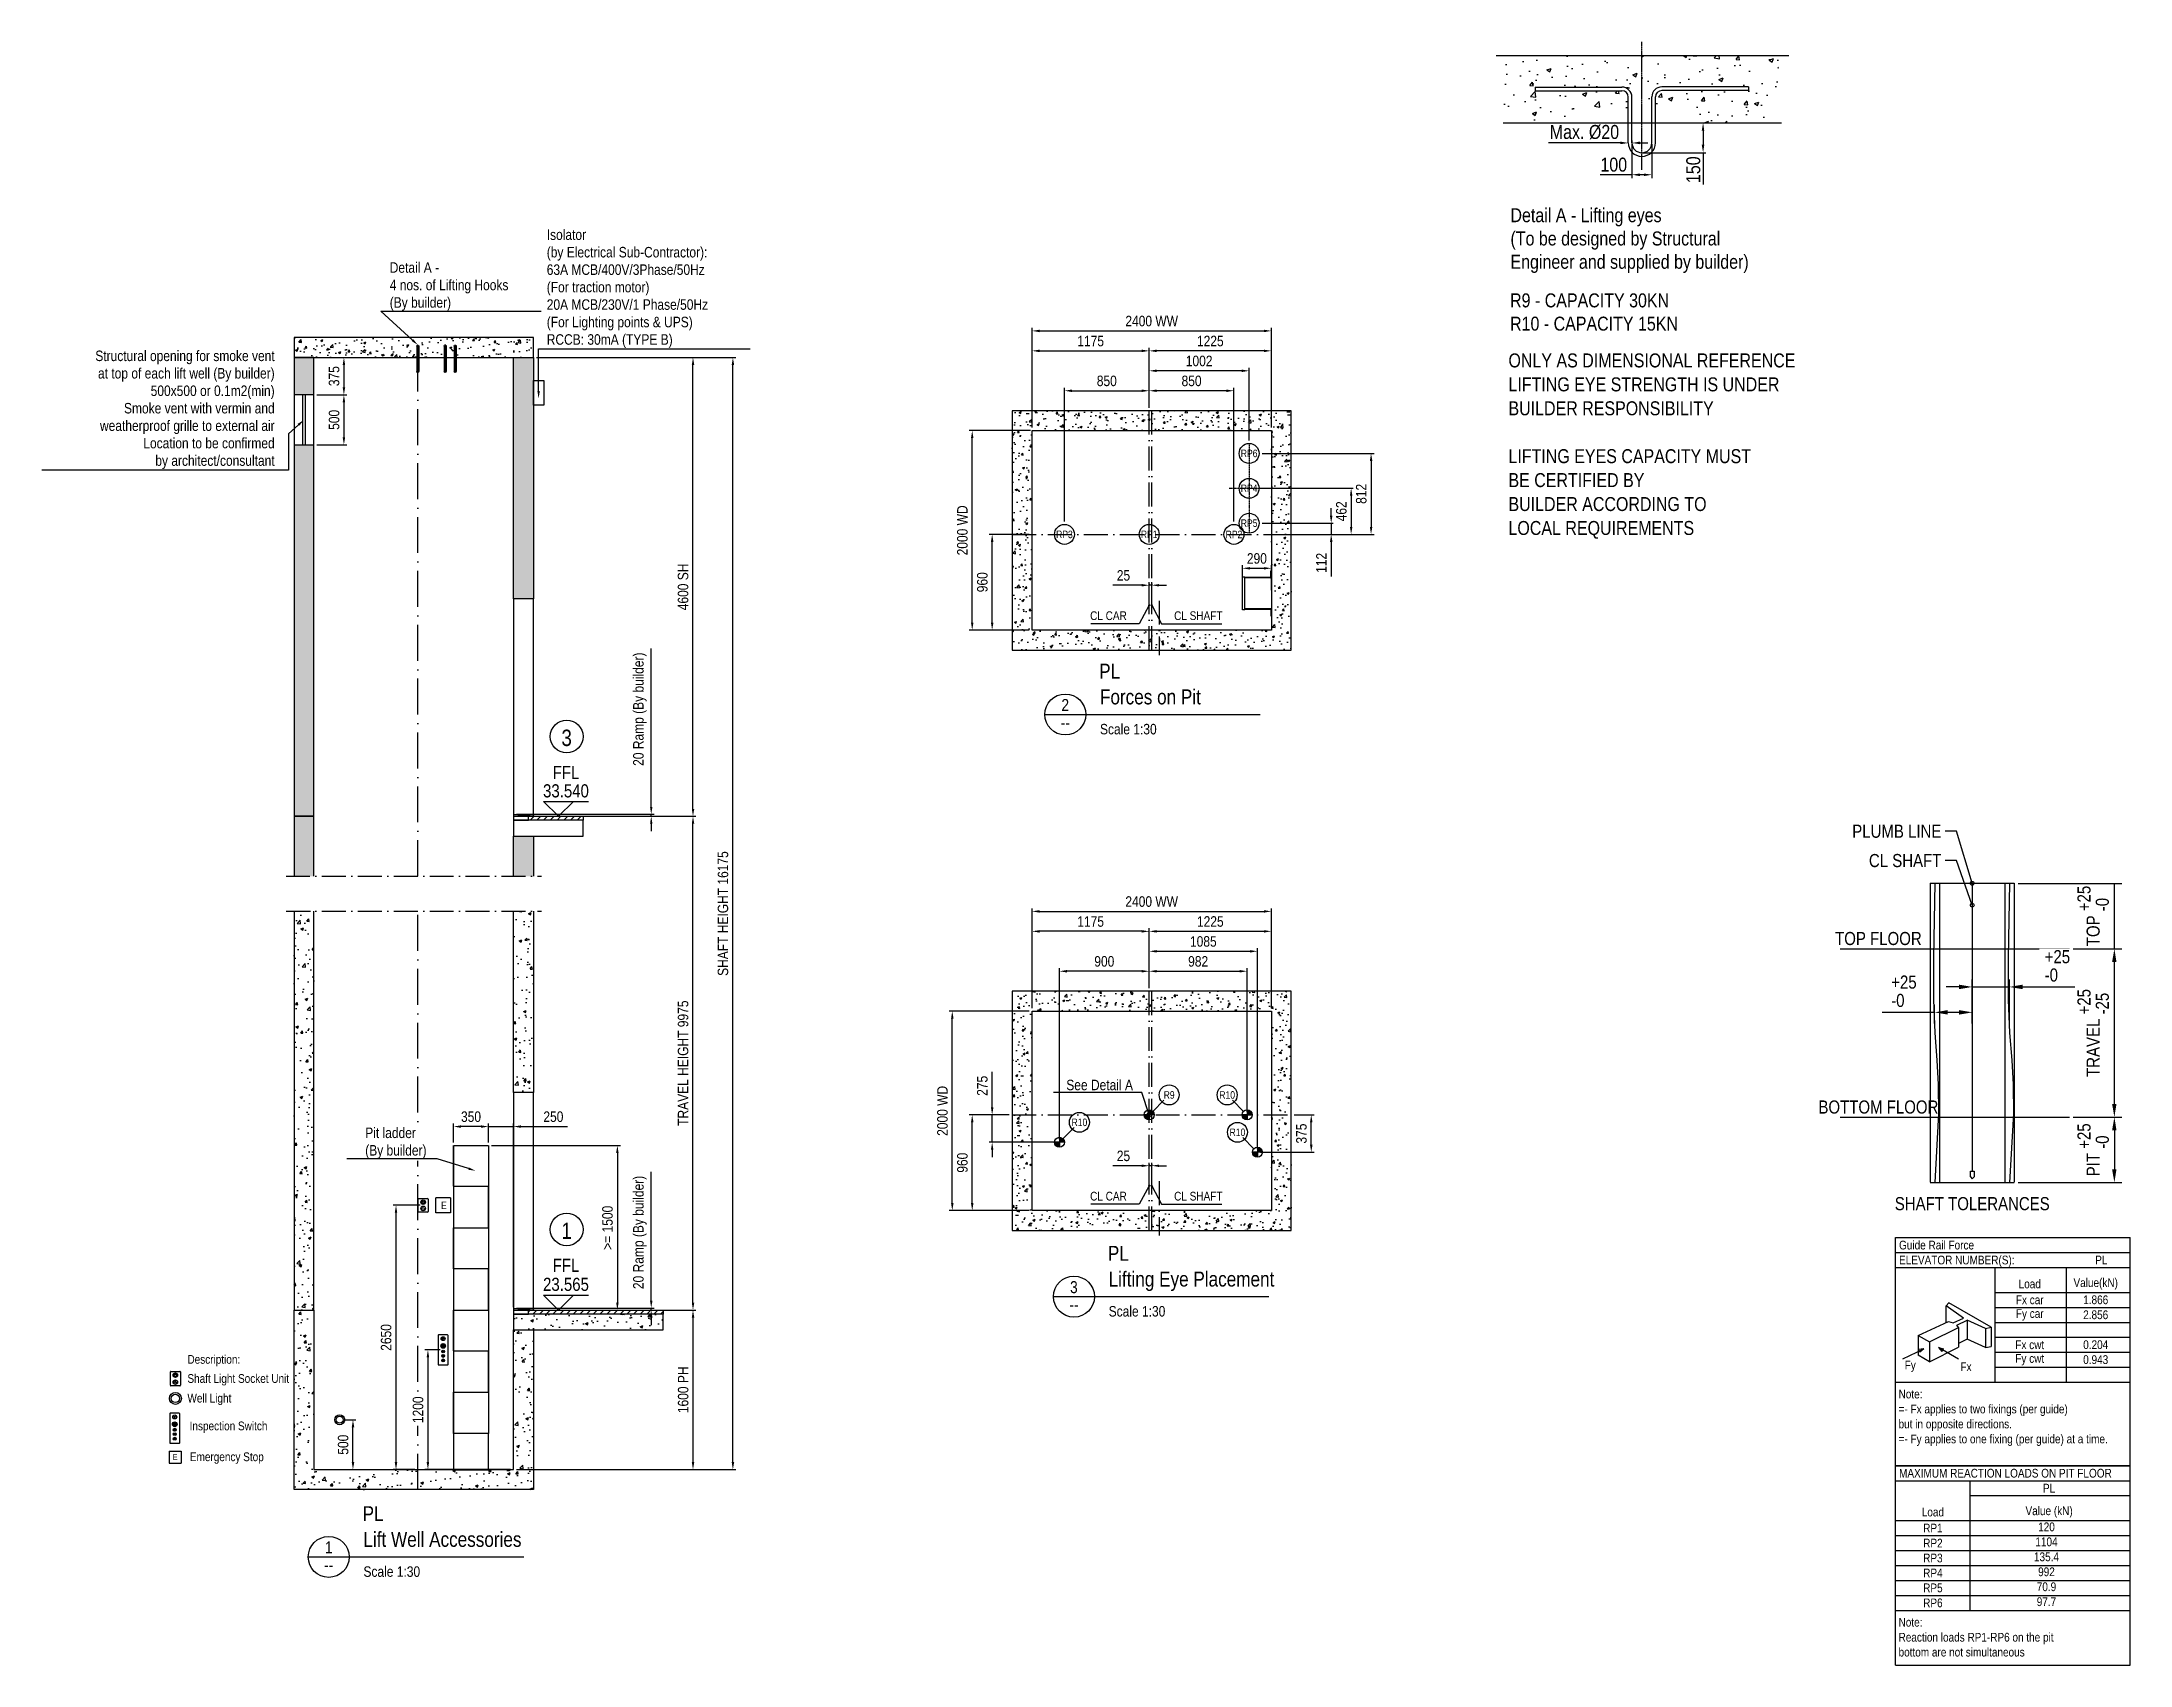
# Model space of a CAD drawing. Header units: millimetres. Extents: x -11456 to 9488, y -4443 to 11834.
import ezdxf
from ezdxf import colors
from ezdxf.entities.mleader import LeaderData, LeaderLine
from ezdxf.enums import TextEntityAlignment as Align
from ezdxf.math import Vec2, Vec3

# ---------------------------------------------------------------- set-up
doc = ezdxf.new("R2010")
doc.units = ezdxf.units.MM
doc.header["$MEASUREMENT"] = 0
for name, pattern in [('ACAD_ISO02W100', [15, 12, -3]), ('ACAD_ISO10W100', [18, 12, -3, 0, -3]), ('CENTER', [2, 1.25, -0.25, 0.25, -0.25]), ('DASHED', [0.75, 0.5, -0.25]), ('HIDDEN', [9.525, 6.35, -3.175])]:
    doc.linetypes.add(name, pattern=pattern)
for name, color, linetype in [('CONT_25', 1, 'Continuous'), ('CONT_35', 2, 'Continuous'), ('CONT_70', 4, 'Continuous'), ('DASH_25', 1, 'ACAD_ISO02W100'), ('DASH_35', 2, 'ACAD_ISO02W100'), ('DASHD_25', 1, 'ACAD_ISO10W100'), ('DASHD_35', 2, 'ACAD_ISO10W100'), ('DIM_35', 7, 'Continuous'), ('HATCH_35', 2, 'Continuous'), ('SHEET', 1, 'Continuous'), ('TEXT_35', 2, 'Continuous'), ('TEXT_DWGTITLE', 7, 'Continuous')]:
    doc.layers.add(name, color=color, linetype=linetype)
doc.styles.add('Arial Main', font='ARIALN.TTF')
doc.styles.add('ARIAL-N', font='ARIALN.TTF')
doc.styles.add('Romans', font='romans.shx', dxfattribs={"width": 0.75})
doc.styles.add('Text0.7_romans', font='romans.shx', dxfattribs={"width": 0.7})
doc.dimstyles.new('KONE_30', dxfattribs={"dimscale": 30, "dimtxt": 3.5, "dimasz": 2.5, "dimexe": 1, "dimexo": 1, "dimgap": 1.5, "dimtad": 1, "dimdec": 0, "dimzin": 0, "dimdsep": 46, "dimtxsty": 'ARIAL-N', "dimcen": 0, "dimclrd": 256, "dimclre": 256, "dimclrt": 256, "dimadec": 1, "dimazin": 3, "dimtfac": 1, "dimtdec": 0, "dimtmove": 0, "dimatfit": 0, "dimfxl": 1, "dimtfill": 1, "dimtolj": 1, "dimtzin": 0, "dimarcsym": 0})
doc.dimstyles.new('KONE_mm', dxfattribs={"dimscale": 25, "dimtxt": 3.5, "dimasz": 3.5, "dimexe": 2, "dimexo": 1, "dimgap": 1.5, "dimtad": 1, "dimdec": 0, "dimrnd": 0.5, "dimzin": 0, "dimdsep": 46, "dimtxsty": 'Romans', "dimcen": 0, "dimclrd": 256, "dimclre": 256, "dimclrt": 256, "dimadec": 1, "dimazin": 3, "dimtfac": 1, "dimtdec": 0, "dimtmove": 0, "dimatfit": 3, "dimfxl": 1, "dimtfill": 1, "dimtolj": 1, "dimtzin": 0, "dimarcsym": 0})
pattern_1 = [(50, (0, 1965.1), (273.277, -23.909), [28.575, -314.325]), (355, (0, 1965.1), (-52.865, 286.585), [22.86, -251.461]), (100.4514, (22.77, 1963.1), (220.412, 262.677), [24.285, -267.135]), (46.184, (0, 2041.3), (406.619, -63.063), [42.862, -471.487]), (96.6356, (33.9, 2036.05), (356.106, 371.14), [36.428, -400.703]), (351.184, (0, 2041.3), (356.106, 371.14), [34.29, -377.19]), (21, (38.1, 2022.26), (227.4216, -153.398), [28.575, -314.325]), (326, (38.1, 2022.26), (92.703, 276.282), [22.86, -251.46]), (71.4514, (57.05, 2009.47), (320.125, 122.884), [24.285, -267.135]), (37.5, (0, 1965.11), (4.6329, 126.8326), [0, -248.412, 0, -255.27, 0, -252.4125]), (7.5, (0, 1965.1), (100.2295, 150.271), [0, -145.542, 0, -242.697, 0, -96.2025]), (327.5, (-84.96, 1965.11), (203.3859, -8.5931), [0, -95.25, 0, -297.18, 0, -394.335]), (317.5, (-123.06, 1965.1), (222.194, 38.1397), [0, -123.825, 0, -197.358, 0, -280.035])]

msp = doc.modelspace()

# ---------------------------------------------------------------- texts
at = {"color": 4, "style": 'ARIAL-N'}
msp.add_text('E', height=60, dxfattribs=at).set_placement((-10143.8, -2386.8))
at = {"layer": 'TEXT_35', "linetype": 'Continuous', "ltscale": 0.25, "style": 'ARIAL-N'}
msp.add_text('FFL', height=131.25, dxfattribs=at).set_placement((-6198.8, 4507.5), align=Align.MIDDLE)
at = {"layer": 'TEXT_35', "style": 'ARIAL-N'}
for s, p in [('Guide Rail Force', (7170.1, -230.5)), ('ELEVATOR NUMBER(S):', (7170.1, -380.5))]:
    msp.add_text(s, height=87.5, dxfattribs=at).set_placement(p, align=Align.MIDDLE_LEFT)
for s, p in [('PL', (9198.3, -380.5)), ('Load', (8480.7, -618)), ('Value(kN)', (9142.1, -618)), ('Fx car', (8480.7, -780.5)), ('1.866', (9142.1, -779.2)), ('Fy car', (8480.7, -930.5)), ('2.856', (9142.1, -929.2)), ('Fx cwt', (8480.7, -1230.5)), ('0.204', (9142.1, -1229.2)), ('Fy', (7282.6, -1446.4)), ('Fx', (7841.4, -1450.2)), ('Fy cwt', (8480.7, -1380.5)), ('0.943', (9142.1, -1379.2))]:
    msp.add_text(s, height=87.5, dxfattribs=at).set_placement(p, align=Align.MIDDLE)
for s, p in [('Description:', (-9994.8, -1420.3)), ('Shaft Light Socket Unit ', (-9994.8, -1612.2)), ('Well Light', (-9994.8, -1809.1)), ('=- Fx applies to two fixings (per guide)', (7165.2, -1918)), ('Note:', (7165.2, -1768)), ('Inspection Switch', (-9972.8, -2087.7)), ('but in opposite directions.', (7165.2, -2068)), ('=- Fy applies to one fixing (per guide) at a time.', (7165.2, -2218)), ('Emergency Stop', (-9970.2, -2397))]:
    msp.add_text(s, height=87.5, dxfattribs=at).set_placement(p)
at = {"layer": 'TEXT_35', "linetype": 'Continuous', "style": 'ARIAL-N'}
msp.add_text('MAXIMUM REACTION LOADS ON PIT FLOOR', height=87.5, dxfattribs=at).set_placement((7170.1, -2518), align=Align.MIDDLE_LEFT)
for s, p in [('PL', (8674.8, -2668)), ('Load', (7509.3, -2905.5)), ('Value (kN)', (8674.8, -2905.5)), ('RP1', (7509.3, -3068)), ('RP2', (7509.3, -3218)), ('RP3', (7509.3, -3368)), ('RP4', (7509.3, -3518)), ('RP5', (7509.3, -3668)), ('RP6', (7509.3, -3818))]:
    msp.add_text(s, height=87.5, dxfattribs=at).set_placement(p, align=Align.MIDDLE)
for s, p in [('120', (8648.4, -3056.1)), ('135.4', (8648.4, -3356.1)), ('1104', (8648.4, -3206.1)), ('992', (8648.4, -3506.1)), ('97.7', (8648.4, -3806.1)), ('70.9', (8648.4, -3656.1))]:
    msp.add_text(s, height=87.5, dxfattribs=at).set_placement(p, align=Align.MIDDLE_CENTER)
for s, p in [('Note:', (7165.2, -4055.5)), ('Reaction loads RP1-RP6 on the pit', (7165.2, -4206.1)), ('bottom are not simultaneous', (7165.2, -4355.5))]:
    msp.add_text(s, height=87.5, dxfattribs=at).set_placement(p)
at = {"layer": 'TEXT_DWGTITLE', "color": 7, "style": 'Arial Main'}
for s, p in [('2', (-1192, 5124.1)), ('--', (-1192, 4947.4)), ('3', (-1105.1, -712.5)), ('--', (-1105.1, -889.2)), ('1', (-8578.3, -3322.2)), ('--', (-8578.3, -3499))]:
    msp.add_text(s, height=120, dxfattribs=at).set_placement(p, align=Align.CENTER)
for s, height, p in [('Forces on Pit', 150, (-843.8, 5190.3)), ('Scale 1:30', 105, (-843.4, 4889.6)), ('Lifting Eye Placement', 150, (-756.9, -646.3)), ('Scale 1:30', 105, (-756.5, -947)), ('PL', 150, (-8237.7, -2998.4)), ('Lift Well Accessories', 150, (-8230.1, -3256.1)), ('Scale 1:30', 105, (-8229.6, -3556.8))]:
    msp.add_text(s, height=height, dxfattribs=at).set_placement(p)

# ---------------------------------------------------------------- blocks, each defined once
blk = doc.blocks.new('Shaft_PitLadder_SectionView_CHN')
at = {"layer": 'CONT_70', "linetype": 'DASHED'}
blk.add_lwpolyline([(-150, 0), (150, 0), (150, -300), (-150, -300), (-150, 0), (-150, -600), (150, -600), (150, -300), (150, -900), (-150, -900), (-150, -600), (-150, -1200), (150, -1200), (150, -900), (150, -1500), (-150, -1500), (-150, -1200), (-150, -1800), (150, -1800), (150, -1500), (150, -2100), (-150, -2100), (-150, -1800), (-150, -2364), (150, -2364), (150, -2100)], dxfattribs=at)
blk = doc.blocks.new('M004650412_PL1_ShaftAccessories')
at = {"layer": 'HATCH_35'}
h = blk.add_hatch(dxfattribs=at)
h.set_pattern_fill('AR-CONC', color=254, scale=30)
h.paths.add_polyline_path([(36, 13455), (40, 13455), (40, 13468), (40, 13565), (-1200, 13565), (-1200, 13365), (36, 13365)])
h.paths.add_polyline_path([(274, 13565), (40, 13565), (40, 13468), (40, 13455), (44, 13455), (44, 13365), (298, 13365)])
h.paths.add_polyline_path([(1200, 13565), (274, 13565), (298, 13365), (311, 13365), (311, 13455), (320, 13455), (320, 13365), (411, 13365), (411, 13455), (420, 13455), (420, 13365), (1200, 13365)])
h = blk.add_hatch(dxfattribs=at)
h.set_pattern_fill('AR-CONC', color=254, scale=30)
h.paths.add_polyline_path([(-1000, 12490), (-1200, 12490), (-1200, 8765), (-1000, 8765)])
h.paths.add_polyline_path([(-1000, 8765), (-1200, 8765), (-1200, 8165), (-1000, 8165)])
h.paths.add_polyline_path([(1200, 8565), (1000, 8565), (1000, 8165), (1200, 8165)])
h.paths.add_polyline_path([(1000, 10945), (1200, 10945), (1200, 13365), (1000, 13365)])
h.paths.add_polyline_path([(-1000, 13365), (-1200, 13365), (-1200, 12990), (-1000, 12990)])
h = blk.add_hatch(dxfattribs=at)
h.set_pattern_fill('ANSI31', color=254, scale=15)
h.set_pattern_definition([(45, (0, 1965.105), (-33.67596, 33.67596), [])])
h.paths.add_polyline_path([(1700, 8725), (1150, 8725), (1150, 8765), (1700, 8765)])
h = blk.add_hatch(dxfattribs=at)
h.set_pattern_fill('AR-CONC', color=254, scale=1.5)
h.set_pattern_definition(pattern_1)
h.paths.add_polyline_path([(-1200, 7815), (-1200, 3815), (-1000, 3815), (-1000, 7815)])
h = blk.add_hatch(dxfattribs=at)
h.set_pattern_fill('AR-CONC', color=254, scale=1.5)
h.set_pattern_definition(pattern_1)
h.paths.add_polyline_path([(1200, 7815), (1200, 5995), (1000, 5995), (1000, 7815)])
h = blk.add_hatch(dxfattribs=at)
h.set_pattern_fill('AR-CONC', color=254, scale=1.5)
h.set_pattern_definition(pattern_1)
h.paths.add_polyline_path([(-1200, 2015), (-1200, 3815), (-1000, 3815), (-1000, 2215), (1000, 2215), (1000, 3615), (1200, 3615), (1200, 2015)])
h.paths.add_polyline_path([(2501, 3615), (2501, 3775), (1000, 3775), (1000, 3615)])
h = blk.add_hatch(dxfattribs=at)
h.set_pattern_fill('ANSI31', color=254, scale=15)
h.set_pattern_definition([(45, (801.136, 1965.105), (-33.676, 33.676), [])])
h.paths.add_polyline_path([(2501, 3775), (1150, 3775), (1150, 3815), (2501, 3815)])
at = {"layer": 'CONT_70'}
for p, q in [((45, 4802), (45, 4928)), ((50, 4933), (140, 4933)), ((86, 4823), (78, 4838)), ((78, 4837), (78, 4838)), ((85, 4822), (78, 4837)), ((85, 4822), (86, 4823)), ((94, 4834), (94, 4850)), ((96, 4850), (94, 4850)), ((96, 4834), (94, 4834)), ((96, 4834), (96, 4850)), ((104, 4823), (112, 4838)), ((105, 4822), (104, 4823)), ((105, 4822), (112, 4837)), ((112, 4837), (112, 4838)), ((145, 4928), (145, 4802)), ((140, 4797), (50, 4797)), ((340, 3565), (250, 3565)), ((245, 3560), (245, 3270)), ((292, 3444), (292, 3466)), ((292, 3464), (292, 3457)), ((292, 3464), (292, 3464)), ((292, 3457), (292, 3446)), ((292, 3446), (292, 3446)), ((295, 3410), (292, 3407)), ((292, 3407), (294, 3407)), ((295, 3364), (292, 3361)), ((292, 3361), (294, 3361)), ((294, 3407), (294, 3390)), ((294, 3390), (296, 3390)), ((294, 3361), (294, 3349)), ((298, 3407), (295, 3410)), ((297, 3361), (295, 3364)), ((296, 3390), (296, 3407)), ((296, 3407), (298, 3407)), ((296, 3361), (297, 3361)), ((296, 3349), (296, 3361)), ((298, 3444), (298, 3466)), ((297, 3457), (297, 3464)), ((297, 3464), (298, 3464)), ((297, 3446), (297, 3457)), ((298, 3446), (297, 3446)), ((345, 3270), (345, 3560)), ((250, 3265), (340, 3265)), ((294, 3349), (292, 3349)), ((292, 3349), (295, 3346)), ((294, 3303), (292, 3303)), ((292, 3303), (295, 3300)), ((296, 3320), (294, 3320)), ((294, 3320), (294, 3303)), ((295, 3346), (297, 3349)), ((295, 3300), (298, 3303)), ((297, 3349), (296, 3349)), ((296, 3303), (296, 3320)), ((298, 3303), (296, 3303))]:
    blk.add_line(p, q, dxfattribs=at)
at = {"layer": 'CONT_70', "linetype": 'DASHED'}
for p, q in [((370, 4940), (220, 4940)), ((220, 4940), (220, 4790)), ((370, 4940), (370, 4790)), ((370, 4790), (220, 4790))]:
    blk.add_line(p, q, dxfattribs=at)
at = {"layer": 'CONT_70'}
for points in [[(1200, 13565), (-1200, 13565), (-1200, 13365), (1200, 13365)], [(-1200, 8765), (-1000, 8765), (-1000, 13365), (-1200, 13365)], [(1200, 10945), (1000, 10945), (1000, 13365), (1200, 13365)], [(-1000, 12990), (-1200, 12990), (-1200, 12490), (-1000, 12490)], [(-1085, 12990), (-1115, 12990), (-1115, 12490), (-1085, 12490)], [(1200, 13134), (1304, 13134), (1304, 12888), (1200, 12888)], [(1000, 8765), (1200, 8765), (1200, 10945), (1000, 10945)], [(1000, 8725), (1150, 8725), (1150, 8765), (1000, 8765)], [(1700, 8565), (1700, 8725), (1000, 8725), (1000, 8565)], [(1700, 8725), (1150, 8725), (1150, 8765), (1700, 8765)], [(1000, 3815), (1200, 3815), (1200, 5995), (1000, 5995)], [(-1200, 2015), (-1200, 3815), (-1000, 3815), (-1000, 2215), (1000, 2215), (1000, 3615), (1200, 3615), (1200, 2015)], [(1000, 3775), (1150, 3775), (1150, 3815), (1000, 3815)], [(2501, 3615), (2501, 3775), (1000, 3775), (1000, 3615)], [(2501, 3775), (1150, 3775), (1150, 3815), (2501, 3815)]]:
    blk.add_lwpolyline(points, close=True, dxfattribs=at)
for points in [[(-1000, 8165), (-1000, 8765), (-1200, 8765), (-1200, 8165)], [(1000, 8165), (1000, 8565), (1200, 8565), (1200, 8165)], [(-1200, 7815), (-1200, 3815), (-1000, 3815), (-1000, 7815)], [(1200, 7815), (1200, 5995), (1000, 5995), (1000, 7815)]]:
    blk.add_lwpolyline(points, dxfattribs=at)
for centre, radius in [((95, 4897), 23), ((95, 4834), 23), ((95, 4897), 21.3), ((95, 4834), 21.5), ((95, 4897), 12.3), ((95, 4897), 11.4), ((295, 3455), 23), ((295, 3455), 21.5), ((295, 3528), 20), ((295, 3455), 14.2), ((295, 3400), 14.2), ((295, 3355), 14.2), ((295, 3455), 12.8), ((295, 3400), 12.8), ((295, 3355), 12.8), ((295, 3455), 12), ((295, 3528), 6.78), ((295, 3310), 14.2), ((295, 3310), 12.8), ((-742, 2715), 50), ((-742, 2715), 35)]:
    blk.add_circle(centre, radius, dxfattribs=at)
for centre, radius, start, end in [((50, 4928), 5, 90, 180), ((140, 4928), 5, 0, 90), ((50, 4802), 5, 180, 270), ((140, 4802), 5, 270, 0), ((250, 3560), 5, 90, 180), ((340, 3560), 5, 0, 90), ((292, 3466), 0.5, 102.5559, 180), ((292, 3444), 0.5, 180, 257.4441), ((295, 3455), 9, 73.8724, 106.1276), ((295, 3466), 9, 253.8724, 286.1276), ((295, 3455), 9, 253.8727, 286.1273), ((297, 3466), 0.5, 0, 77.4441), ((297, 3444), 0.5, 282.5559, 0), ((250, 3270), 5, 180, 270), ((340, 3270), 5, 270, 0)]:
    blk.add_arc(centre, radius, start, end, dxfattribs=at)
for points, knots in [([(292, 3444), (292, 3444), (292, 3444), (292, 3444), (292, 3444), (292, 3444), (292, 3444), (292, 3444), (291, 3444), (291, 3444), (291, 3444), (291, 3444), (290, 3445), (289, 3445), (288, 3446), (287, 3446), (286, 3447), (285, 3448), (284, 3450), (284, 3453), (283, 3455), (284, 3458), (284, 3460), (286, 3462), (287, 3464), (289, 3465), (290, 3466), (291, 3466), (292, 3466), (292, 3466), (292, 3466), (292, 3466)], [0, 0, 0, 0, 0.000186, 0.000744, 0.001672, 0.002971, 0.006676, 0.011847, 0.018469, 0.026519, 0.035969, 0.046783, 0.072291, 0.102495, 0.136612, 0.173684, 0.212747, 0.253005, 0.334975, 0.417529, 0.500153, 0.582777, 0.665331, 0.747299, 0.826514, 0.897615, 0.953266, 0.973513, 0.98817, 0.997034, 1, 1, 1, 1]), ([(292, 3464), (292, 3464), (292, 3464), (292, 3465), (292, 3465), (292, 3466), (292, 3466), (292, 3466), (292, 3467), (292, 3467), (292, 3467), (292, 3467), (292, 3467), (292, 3467)], [0, 0, 0, 0, 0.193056, 0.379214, 0.551575, 0.703504, 0.8289, 0.879969, 0.922542, 0.956144, 0.980419, 0.995085, 1, 1, 1, 1]), ([(292, 3443), (292, 3443), (292, 3443), (292, 3443), (292, 3444), (292, 3444), (292, 3444), (292, 3444), (292, 3444), (292, 3445), (292, 3445), (292, 3446), (292, 3446), (292, 3446)], [0, 0, 0, 0, 0.004915, 0.019581, 0.043856, 0.077458, 0.120031, 0.1711, 0.296496, 0.448425, 0.620786, 0.806944, 1, 1, 1, 1]), ([(298, 3467), (298, 3467), (298, 3467), (298, 3467), (298, 3467), (298, 3467), (298, 3466), (298, 3466), (298, 3466), (298, 3465), (298, 3465), (298, 3464), (297, 3464), (297, 3464)], [0, 0, 0, 0, 0.004915, 0.019581, 0.043856, 0.077458, 0.120031, 0.1711, 0.296496, 0.448425, 0.620786, 0.806944, 1, 1, 1, 1]), ([(297, 3446), (297, 3446), (298, 3446), (298, 3445), (298, 3445), (298, 3444), (298, 3444), (298, 3444), (298, 3444), (298, 3444), (298, 3443), (298, 3443), (298, 3443), (298, 3443)], [0, 0, 0, 0, 0.193056, 0.379214, 0.551575, 0.703504, 0.8289, 0.879969, 0.922542, 0.956144, 0.980419, 0.995085, 1, 1, 1, 1]), ([(298, 3466), (298, 3466), (298, 3466), (298, 3466), (298, 3466), (298, 3466), (298, 3466), (298, 3466), (299, 3466), (299, 3466), (299, 3466), (299, 3466), (300, 3466), (301, 3465), (302, 3465), (303, 3464), (304, 3463), (305, 3462), (306, 3460), (306, 3458), (307, 3455), (306, 3453), (306, 3450), (304, 3448), (303, 3446), (301, 3445), (300, 3445), (299, 3444), (299, 3444), (298, 3444), (298, 3444), (298, 3444), (298, 3444)], [0, 0, 0, 0, 0.000186, 0.000744, 0.001672, 0.00297, 0.006675, 0.011846, 0.018468, 0.026518, 0.035968, 0.046782, 0.072289, 0.102492, 0.136608, 0.173679, 0.212741, 0.252997, 0.334964, 0.417514, 0.500134, 0.582755, 0.665305, 0.74727, 0.826482, 0.89758, 0.927775, 0.95327, 0.973516, 0.988171, 0.997034, 1, 1, 1, 1])]:
    blk.add_open_spline(points, degree=3, knots=knots, dxfattribs=at)
at = {"layer": 'DASHD_25', "ltscale": 30}
for p, q in [((40, 8165), (40, 13565)), ((40, 2015), (40, 7815))]:
    blk.add_line(p, q, dxfattribs=at)
at = {"layer": 'DASHD_35', "ltscale": 20}
for p, q in [((-1280, 8165), (1280, 8165)), ((-1280, 7815), (1280, 7815))]:
    blk.add_line(p, q, dxfattribs=at)
at = {"layer": 'HATCH_35', "xscale": 1.166666666666667, "yscale": 1.375, "zscale": 1.166666666666667}
blk.add_blockref('Shaft_PitLadder_SectionView_CHN', (575, 5465), dxfattribs=at)
at = {"layer": 'CONT_70', "insert": (274, 4902), "char_height": 75, "width": 10.49, "attachment_point": 1, "style": 'ARIAL-N'}
blk.add_mtext('E', dxfattribs=at)
blk = doc.blocks.new('*U2')
at = {"layer": 'CONT_35'}
for p, q in [((5, 225), (0, 225)), ((0, 225), (0, 165)), ((5, 165), (5, 225)), ((265, 160), (10, 160)), ((10, 155), (265, 155)), ((265, 165), (265, -165)), ((265, 155), (265, 160)), ((266, 165), (290, 165)), ((290, 165), (290, -165)), ((0, -225), (0, -165)), ((5, -165), (5, -225)), ((10, -155), (265, -155)), ((265, -160), (10, -160)), ((265, -155), (265, -160)), ((290, -165), (266, -165)), ((5, -225), (0, -225))]:
    blk.add_line(p, q, dxfattribs=at)
for centre, radius, start, end in [((10, 165), 10, 180, 270), ((10, 165), 5, 180, 270), ((266, 160), 5, 90, 101.537), ((10, -165), 10, 90, 180), ((10, -165), 5, 90, 180), ((266, -160), 5, 258.463, 270)]:
    blk.add_arc(centre, radius, start, end, dxfattribs=at)
blk = doc.blocks.new('M004650412_All_SH_Walls')
at = {"layer": 'HATCH_35'}
h = blk.add_hatch(dxfattribs=at)
h.set_pattern_fill('AR-CONC', color=254, scale=30)
h.paths.add_polyline_path([(1425, 1240), (675, 1240), (-475, 1240), (-1375, 1240), (-1375, -1160), (675, -1160), (1225, -1160), (1425, -1160)])
h.paths.add_polyline_path([(1225, 1040), (1225, -960), (675, -960), (-1175, -960), (-1175, 1040)], flags=16)
at = {"layer": 'CONT_70'}
blk.add_lwpolyline([(675, -1160), (1225, -1160), (1425, -1160), (1425, 1240), (675, 1240), (-475, 1240), (-1375, 1240), (-1375, -1160)], close=True, dxfattribs=at)
blk.add_lwpolyline([(675, -960), (-1175, -960), (-1175, 1040), (-1175, 1040), (1225, 1040), (1225, 1040), (1225, -960), (675, -960)], dxfattribs=at)
blk = doc.blocks.new('A$C2C6E7E9D')
at = {"layer": 'CONT_25'}
h = blk.add_hatch(color=256, dxfattribs=at)
h.dxf.hatch_style = 1
h.paths.add_polyline_path([(0, 50), (0, 0), (50, 0, 0.414214)])
h.paths.add_polyline_path([(0, 0), (-50, 0, 0.414214), (0, -50)])
for points in [[(50, 0), (-50, 0)], [(0, 50), (0, -50)]]:
    blk.add_lwpolyline(points, dxfattribs=at)
blk.add_circle((0, 0), 50, dxfattribs=at)
blk = doc.blocks.new('M004650412_AllLiftingEyeDetail')
h = blk.add_hatch()
h.set_pattern_fill('AR-CONC', color=2, scale=30, style=0)
h.set_pattern_definition([(50, (-31815.6, -8685.47), (215.1781, -18.8256), [22.5, -247.5]), (355, (-31815.6, -8685.47), (-41.6254, 225.6576), [18, -198]), (100.4514, (-31797.67, -8687.04), (173.5528, 206.8319), [19.122, -210.3426]), (46.1842, (-31815.6, -8625.47), (320.1723, -49.6557), [33.75, -371.25]), (96.6356, (-31788.92, -8629.6), (280.3988, 292.2354), [28.683, -315.514]), (351.1842, (-31815.6, -8625.47), (280.3986, 292.2356), [27, -297]), (21, (-31785.6, -8640.47), (179.0721, -120.7857), [22.5, -247.5]), (326, (-31785.6, -8640.47), (72.9946, 217.545), [18, -198]), (71.4514, (-31770.68, -8650.54), (252.0668, 96.7591), [19.122, -210.3426]), (37.5, (-31815.6, -8685.47), (3.64796, 99.86816), [0, -195.6, 0, -201, 0, -198.75]), (7.5, (-31815.6, -8685.47), (78.92086, 118.3235), [0, -114.6, 0, -191.1, 0, -75.75]), (327.5, (-31882.5, -8685.47), (160.14673, -6.76646), [0, -75, 0, -234, 0, -310.5]), (317.5, (-31912.5, -8685.47), (174.95585, 30.0315), [0, -97.5, 0, -155.4, 0, -220.5])])
edge = h.paths.add_edge_path()
edge.add_line((-1440, 2504), (-994, 2504))
edge.add_line((-994, 2504), (-994, 2572))
edge.add_line((-994, 2572), (-802, 2572))
edge.add_line((-802, 2572), (-802, 2633))
edge.add_arc((-834, 2633), 32, 360, 450)
edge.add_line((-834, 2665), (-1219, 2665))
edge.add_line((-1219, 2665), (-1219, 2683))
edge.add_line((-1219, 2683), (-834, 2683))
edge.add_arc((-834, 2633), 50, 0, 90, ccw=False)
edge.add_line((-784, 2633), (-784, 2572))
edge.add_line((-784, 2572), (-744, 2572))
edge.add_line((-744, 2572), (-744, 2842))
edge.add_line((-744, 2842), (-1440, 2842))
edge.add_line((-1440, 2842), (-1440, 2504))
edge = h.paths.add_edge_path()
edge.add_line((-494, 2504), (-59, 2504))
edge.add_line((-59, 2504), (-59, 2842))
edge.add_line((-59, 2842), (-744, 2842))
edge.add_line((-744, 2842), (-744, 2572))
edge.add_line((-744, 2572), (-704, 2572))
edge.add_line((-704, 2572), (-704, 2633))
edge.add_arc((-654, 2633), 50, 90, 180, ccw=False)
edge.add_line((-654, 2683), (-269, 2683))
edge.add_line((-269, 2683), (-269, 2665))
edge.add_line((-269, 2665), (-654, 2665))
edge.add_arc((-654, 2633), 32, 90, 180)
edge.add_line((-686, 2633), (-686, 2572))
edge.add_line((-686, 2572), (-494, 2572))
edge.add_line((-494, 2572), (-494, 2504))
at = {"color": 4}
for p, q in [((-1475, 2842), (-8, 2842)), ((-1279, 2683), (-844, 2683)), ((-1279, 2683), (-1279, 2665)), ((-1279, 2665), (-844, 2665)), ((-812, 2404), (-812, 2633)), ((-794, 2404), (-794, 2633)), ((-694, 2404), (-694, 2634)), ((-676, 2404), (-676, 2634)), ((-209, 2684), (-644, 2684)), ((-209, 2666), (-644, 2666)), ((-209, 2684), (-209, 2666)), ((-1440, 2504), (-44, 2504))]:
    blk.add_line(p, q, dxfattribs=at)
at = {"color": 1, "linetype": 'CENTER'}
blk.add_line((-744, 2268), (-744, 2910), dxfattribs=at)
for p, q in [((-794, 2415), (-794, 2403)), ((-744, 2504), (-427, 2504)), ((-437, 2464), (-437, 2394)), ((-852, 2403), (-1212, 2403)), ((-794, 2397), (-794, 2227)), ((-754, 2403), (-714, 2403)), ((-744, 2354), (-424, 2354)), ((-694, 2397), (-694, 2227)), ((-437, 2354), (-437, 2195)), ((-794, 2244), (-954, 2244)), ((-734, 2244), (-754, 2244))]:
    blk.add_line(p, q)
at = {"color": 4}
for centre, radius, start, end in [((-844, 2633), 50, 0, 90), ((-844, 2633), 32, 0, 90), ((-644, 2634), 50, 90, 180), ((-644, 2634), 32, 90, 180), ((-744, 2404), 68, 180, 0), ((-744, 2404), 50, 180, 360)]:
    blk.add_arc(centre, radius, start, end, dxfattribs=at)
for points in [[(-852, 2410), (-852, 2397), (-812, 2403)], [(-754, 2410), (-754, 2397), (-794, 2403)], [(-444, 2464), (-431, 2464), (-437, 2504)], [(-444, 2394), (-431, 2394), (-437, 2354)], [(-754, 2250), (-754, 2237), (-794, 2244)], [(-734, 2250), (-734, 2237), (-694, 2244)]]:
    blk.add_solid(points)
for s, insert, char_height, attachment_point, style in [('Max. %%C20', (-1032, 2457), 70, 5, 'ARIAL-N'), ('100', (-885, 2294), 70, 5, 'ARIAL-N'), ('\\A1;', (-1007, 2235), 50, 7, 'Text0.7_romans')]:
    blk.add_mtext(s, dxfattribs=dict(insert=insert, char_height=char_height, attachment_point=attachment_point, style=style))
at = {"insert": (-486, 2269), "char_height": 70, "attachment_point": 5, "rotation": 90, "style": 'ARIAL-N'}
blk.add_mtext('150', dxfattribs=at)
at = {"layer": 'TEXT_35', "style": 'ARIAL-N'}
for s, p in [('ONLY AS DIMENSIONAL REFERENCE', (-1413, 1313)), ('LIFTING EYE STRENGTH IS UNDER', (-1413, 1193)), ('BUILDER RESPONSIBILITY', (-1413, 1073)), ('LIFTING EYES CAPACITY MUST', (-1413, 833)), ('BE CERTIFIED BY', (-1413, 713)), ('BUILDER ACCORDING TO', (-1413, 593)), ('LOCAL REQUIREMENTS', (-1413, 473))]:
    blk.add_text(s, height=70, dxfattribs=at).set_placement(p, align=Align.MIDDLE_LEFT)
at = {"layer": 'TEXT_35', "char_height": 70, "width": 1628.93, "attachment_point": 1, "style": 'ARIAL-N'}
for s, insert in [('Detail A - Lifting eyes^J(To be designed by Structural^JEngineer and supplied by builder)', (-1403, 2076)), ('R9 - CAPACITY 30KN^JR10 - CAPACITY 15KN', (-1405, 1649))]:
    blk.add_mtext(s, dxfattribs=dict(at, insert=insert))
blk = doc.blocks.new('*D13')
at = {"layer": 'Defpoints', "color": 0, "transparency": 16777216}
for p in [(-1252, 1679), (-1252, 1579), (-1000, 1579)]:
    blk.add_point(p, dxfattribs=at)
at = {"layer": 'DIM_35', "lineweight": -2, "transparency": 16777216}
for p, q in [((-1252, 1679), (-1603, 1679)), ((-1252, 1604), (-1252, 1729)), ((-1088, 1679), (-1164, 1679)), ((-1000, 1604), (-1000, 1729))]:
    blk.add_line(p, q, dxfattribs=at)
at = {"layer": 'DIM_35', "transparency": 16777216}
for points in [[(-1164, 1694), (-1164, 1664), (-1252, 1679)], [(-1088, 1694), (-1088, 1664), (-1000, 1679)]]:
    blk.add_solid(points, dxfattribs=at)
at = {"layer": 'DIM_35', "transparency": 16777216, "insert": (-1471, 1820), "char_height": 87.5, "attachment_point": 5, "style": 'ARIAL-N', "bg_fill": 3, "box_fill_scale": 1.1, "bg_fill_color": 256, "bg_fill_true_color": 13158600, "bg_fill_transparency": 0}
blk.add_mtext('\\A1;\\A1; {\\H1.0x;\\S+25^ -0;}', dxfattribs=at)
blk = doc.blocks.new('_DotSmall')
at = {"color": 0, "linetype": 'ByBlock', "const_width": 0.5}
blk.add_lwpolyline([(-0.0625, 0, 1), (0.0625, 0, 1)], format="xyb", close=True, dxfattribs=at)
blk = doc.blocks.new('*D14')
at = {"layer": 'Defpoints', "color": 0, "transparency": 16777216}
for p in [(-752, 1849), (-1000, 1579), (-752, 1579)]:
    blk.add_point(p, dxfattribs=at)
at = {"layer": 'DIM_35', "lineweight": -2, "transparency": 16777216}
for p, q in [((-1088, 1849), (-1175, 1849)), ((-1000, 1604), (-1000, 1899)), ((-1000, 1849), (-752, 1849)), ((-752, 1604), (-752, 1899)), ((-664, 1849), (-314, 1849))]:
    blk.add_line(p, q, dxfattribs=at)
at = {"layer": 'DIM_35', "transparency": 16777216}
for points in [[(-1088, 1864), (-1088, 1834), (-1000, 1849)], [(-664, 1864), (-664, 1834), (-752, 1849)]]:
    blk.add_solid(points, dxfattribs=at)
at = {"layer": 'DIM_35', "transparency": 16777216, "insert": (-445, 1990), "char_height": 87.5, "attachment_point": 5, "style": 'ARIAL-N', "bg_fill": 3, "box_fill_scale": 1.1, "bg_fill_color": 256, "bg_fill_true_color": 13158600, "bg_fill_transparency": 0}
blk.add_mtext('\\A1;\\A1; {\\H1.0x;\\S+25^ -0;}', dxfattribs=at)
blk = doc.blocks.new('*D15')
at = {"layer": 'Defpoints', "color": 0, "transparency": 16777216}
blk.add_point((-719, 541), dxfattribs=at)
at = {"layer": 'DIM_35', "lineweight": -2, "transparency": 16777216}
for p, q in [((-325, 979), (0, 979)), ((-50, 891), (-50, 629)), ((-694, 541), (0, 541))]:
    blk.add_line(p, q, dxfattribs=at)
at = {"layer": 'DIM_35', "transparency": 16777216}
for points in [[(-65, 891), (-36, 891), (-50, 979)], [(-65, 629), (-36, 629), (-50, 541)]]:
    blk.add_solid(points, dxfattribs=at)
at = {"layer": 'DIM_35', "transparency": 16777216, "insert": (-192, 760), "char_height": 87.5, "attachment_point": 5, "rotation": 90, "style": 'ARIAL-N', "bg_fill": 3, "box_fill_scale": 1.1, "bg_fill_color": 256, "bg_fill_true_color": 13158600, "bg_fill_transparency": 0}
blk.add_mtext('\\A1;\\A1;PIT {\\H1.0x;\\S+25^ -0;}', dxfattribs=at)
at = {"layer": 'Defpoints', "color": 0, "transparency": 16777216}
for p in [(-350, 979), (-50, 541)]:
    blk.add_point(p, dxfattribs=at)
blk = doc.blocks.new('*D16')
at = {"layer": 'Defpoints', "color": 0, "transparency": 16777216}
for p in [(-350, 2104), (-50, 2104), (-350, 979)]:
    blk.add_point(p, dxfattribs=at)
at = {"layer": 'DIM_35', "lineweight": -2, "transparency": 16777216}
for p, q in [((-325, 2104), (0, 2104)), ((-50, 1066), (-50, 2016)), ((-325, 979), (0, 979))]:
    blk.add_line(p, q, dxfattribs=at)
at = {"layer": 'DIM_35', "transparency": 16777216}
for points in [[(-65, 2016), (-36, 2016), (-50, 2104)], [(-65, 1066), (-36, 1066), (-50, 979)]]:
    blk.add_solid(points, dxfattribs=at)
at = {"layer": 'DIM_35', "transparency": 16777216, "insert": (-192, 1541), "char_height": 87.5, "attachment_point": 5, "rotation": 90, "style": 'ARIAL-N', "bg_fill": 3, "box_fill_scale": 1.1, "bg_fill_color": 256, "bg_fill_true_color": 13158600, "bg_fill_transparency": 0}
blk.add_mtext('\\A1;\\A1;TRAVEL {\\H1.0x;\\S+25^ -25;}', dxfattribs=at)
blk = doc.blocks.new('*D17')
at = {"layer": 'Defpoints', "color": 0, "transparency": 16777216}
blk.add_point((-719, 2541), dxfattribs=at)
at = {"layer": 'DIM_35', "lineweight": -2, "transparency": 16777216}
for p, q in [((-694, 2541), (0, 2541)), ((-50, 2104), (-50, 2541)), ((-325, 2104), (0, 2104))]:
    blk.add_line(p, q, dxfattribs=at)
at = {"layer": 'DIM_35', "transparency": 16777216, "insert": (-192, 2323), "char_height": 87.5, "attachment_point": 5, "rotation": 90, "style": 'ARIAL-N', "bg_fill": 3, "box_fill_scale": 1.1, "bg_fill_color": 256, "bg_fill_true_color": 13158600, "bg_fill_transparency": 0}
blk.add_mtext('\\A1;\\A1;TOP {\\H1.0x;\\S+25^ -0;}', dxfattribs=at)
at = {"layer": 'Defpoints', "color": 0, "transparency": 16777216}
for p in [(-50, 2541), (-350, 2104)]:
    blk.add_point(p, dxfattribs=at)
blk = doc.blocks.new('lifting eye')
at = {"color": 8, "linetype": 'HIDDEN'}
for p, q in [((-10, 115), (-10, 0)), ((0, 125), (0, 125)), ((10, 115), (10, 0))]:
    blk.add_line(p, q, dxfattribs=at)
for p, q in [((-10, 0), (-10, -140)), ((10, 0), (10, -140)), ((0, -150), (0, -150))]:
    blk.add_line(p, q)
for start, end in [(90, 180), (0, 90)]:
    blk.add_arc((0, 115), 10, start, end, dxfattribs=at)
for start, end in [(180, 270), (270, 0)]:
    blk.add_arc((0, -140), 10, start, end)
at = {"layer": 'Defpoints'}
blk.add_line((0, 125), (0, -150), dxfattribs=at)
blk = doc.blocks.new('*D33')
at = {"layer": 'Defpoints', "color": 0, "transparency": 16777216}
for p in [(-7431, -1282), (-7583, -2482), (-6726, -2482)]:
    blk.add_point(p, dxfattribs=at)
at = {"layer": 'DIM_35', "lineweight": -2, "transparency": 16777216}
for p, q in [((-7461, -1282), (-7613, -1282)), ((-7583, -1357), (-7583, -2407)), ((-6756, -2482), (-7613, -2482))]:
    blk.add_line(p, q, dxfattribs=at)
at = {"layer": 'DIM_35', "transparency": 16777216}
for points in [[(-7596, -1357), (-7571, -1357), (-7583, -1282)], [(-7596, -2407), (-7571, -2407), (-7583, -2482)]]:
    blk.add_solid(points, dxfattribs=at)
at = {"layer": 'DIM_35', "transparency": 16777216, "insert": (-7682, -1882), "char_height": 105, "attachment_point": 5, "rotation": 90, "style": 'ARIAL-N', "bg_fill": 3, "box_fill_scale": 1.25, "bg_fill_color": 256, "bg_fill_true_color": 13158600, "bg_fill_transparency": 0}
blk.add_mtext('\\A1;1200', dxfattribs=at)
blk = doc.blocks.new('*D34')
at = {"layer": 'Defpoints', "color": 0, "transparency": 16777216}
for p in [(-7903, 168), (-7631, 168), (-7686, -2482)]:
    blk.add_point(p, dxfattribs=at)
at = {"layer": 'DIM_35', "lineweight": -2, "transparency": 16777216}
for p, q in [((-7661, 168), (-7933, 168)), ((-7903, -2407), (-7903, 93)), ((-7716, -2482), (-7933, -2482))]:
    blk.add_line(p, q, dxfattribs=at)
at = {"layer": 'DIM_35', "transparency": 16777216}
for points in [[(-7916, 93), (-7891, 93), (-7903, 168)], [(-7916, -2407), (-7891, -2407), (-7903, -2482)]]:
    blk.add_solid(points, dxfattribs=at)
at = {"layer": 'DIM_35', "transparency": 16777216, "insert": (-8002, -1157), "char_height": 105, "attachment_point": 5, "rotation": 90, "style": 'ARIAL-N', "bg_fill": 3, "box_fill_scale": 1.25, "bg_fill_color": 256, "bg_fill_true_color": 13158600, "bg_fill_transparency": 0}
blk.add_mtext('\\A1;2650', dxfattribs=at)
blk = doc.blocks.new('*D35')
at = {"layer": 'Defpoints', "color": 0, "transparency": 16777216}
for p in [(-6976, 768), (-6726, -882), (-5683, -882)]:
    blk.add_point(p, dxfattribs=at)
at = {"layer": 'DIM_35', "lineweight": -2, "transparency": 16777216}
for p, q in [((-6946, 768), (-5653, 768)), ((-5683, 693), (-5683, -807)), ((-6696, -882), (-5653, -882))]:
    blk.add_line(p, q, dxfattribs=at)
at = {"layer": 'DIM_35', "transparency": 16777216}
for points in [[(-5696, 693), (-5671, 693), (-5683, 768)], [(-5696, -807), (-5671, -807), (-5683, -882)]]:
    blk.add_solid(points, dxfattribs=at)
at = {"layer": 'DIM_35', "transparency": 16777216, "insert": (-5782, -57), "char_height": 105, "attachment_point": 5, "rotation": 90, "style": 'ARIAL-N', "bg_fill": 3, "box_fill_scale": 1.25, "bg_fill_color": 256, "bg_fill_true_color": 13158600, "bg_fill_transparency": 0}
blk.add_mtext('\\A1;>= 1500', dxfattribs=at)
blk = doc.blocks.new('*D36')
at = {"layer": 'Defpoints', "color": 0, "transparency": 16777216}
for p in [(-7326, 768), (-6976, 768)]:
    blk.add_point(p, dxfattribs=at)
at = {"layer": 'DIM_35', "lineweight": -2, "transparency": 16777216}
for p, q in [((-7326, 798), (-7326, 987)), ((-7051, 957), (-7251, 957)), ((-6976, 798), (-6976, 987))]:
    blk.add_line(p, q, dxfattribs=at)
at = {"layer": 'DIM_35', "transparency": 16777216}
for points in [[(-7251, 970), (-7251, 945), (-7326, 957)], [(-7051, 970), (-7051, 945), (-6976, 957)]]:
    blk.add_solid(points, dxfattribs=at)
at = {"layer": 'DIM_35', "transparency": 16777216, "insert": (-7151, 1056), "char_height": 105, "attachment_point": 5, "style": 'ARIAL-N', "bg_fill": 3, "box_fill_scale": 1.25, "bg_fill_color": 256, "bg_fill_true_color": 13158600, "bg_fill_transparency": 0}
blk.add_mtext('\\A1;350', dxfattribs=at)
at = {"layer": 'Defpoints', "color": 0, "transparency": 16777216}
blk.add_point((-7326, 957), dxfattribs=at)
blk = doc.blocks.new('*D37')
at = {"layer": 'Defpoints', "color": 0, "transparency": 16777216}
for p in [(-8468, -1982), (-8335, -1982), (-8726, -2482)]:
    blk.add_point(p, dxfattribs=at)
at = {"layer": 'DIM_35', "lineweight": -2, "transparency": 16777216}
for p, q in [((-8438, -1982), (-8305, -1982)), ((-8335, -2407), (-8335, -2057)), ((-8696, -2482), (-8305, -2482))]:
    blk.add_line(p, q, dxfattribs=at)
at = {"layer": 'DIM_35', "transparency": 16777216}
for points in [[(-8347, -2057), (-8322, -2057), (-8335, -1982)], [(-8347, -2407), (-8322, -2407), (-8335, -2482)]]:
    blk.add_solid(points, dxfattribs=at)
at = {"layer": 'DIM_35', "transparency": 16777216, "insert": (-8433, -2232), "char_height": 105, "attachment_point": 5, "rotation": 90, "style": 'ARIAL-N', "bg_fill": 3, "box_fill_scale": 1.25, "bg_fill_color": 256, "bg_fill_true_color": 13158600, "bg_fill_transparency": 0}
blk.add_mtext('\\A1;500', dxfattribs=at)
blk = doc.blocks.new('*D38')
at = {"layer": 'Defpoints', "color": 0, "transparency": 16777216}
for p in [(-6726, -862), (-6726, -882), (-5344, -862)]:
    blk.add_point(p, dxfattribs=at)
at = {"layer": 'DIM_35', "lineweight": -2, "transparency": 16777216}
for p, q in [((-5344, -787), (-5344, 504)), ((-6696, -862), (-5314, -862)), ((-6696, -882), (-5314, -882)), ((-5344, -882), (-5344, -862)), ((-5344, -957), (-5344, -1032))]:
    blk.add_line(p, q, dxfattribs=at)
at = {"layer": 'DIM_35', "transparency": 16777216}
for points in [[(-5356, -787), (-5331, -787), (-5344, -862)], [(-5356, -957), (-5331, -957), (-5344, -882)]]:
    blk.add_solid(points, dxfattribs=at)
at = {"layer": 'DIM_35', "transparency": 16777216, "insert": (-5457, -104), "char_height": 105, "attachment_point": 5, "rotation": 90, "style": 'ARIAL-N', "bg_fill": 3, "box_fill_scale": 1.25, "bg_fill_color": 256, "bg_fill_true_color": 13158600, "bg_fill_transparency": 0}
blk.add_mtext('\\A1;20 Ramp (By builder)', dxfattribs=at)
blk = doc.blocks.new('Floor_marker')
blk.add_circle((0.15, -5.02), 3.5)
at = {"layer": 'CONT_35', "style": 'Romans', "width": 0.9}
blk.add_attdef('?', text='', height=3.5, dxfattribs=at).set_placement((0.15, -5.29), align=Align.MIDDLE)
blk = doc.blocks.new('*D26')
at = {"layer": 'Defpoints', "color": 0, "transparency": 16777216}
for p in [(-8726, 8668), (-8726, 8293)]:
    blk.add_point(p, dxfattribs=at)
at = {"layer": 'DIM_35', "lineweight": -2, "transparency": 16777216}
for p, q in [((-8696, 8668), (-8396, 8668)), ((-8426, 8593), (-8426, 8368)), ((-8696, 8293), (-8396, 8293))]:
    blk.add_line(p, q, dxfattribs=at)
at = {"layer": 'DIM_35', "transparency": 16777216}
for points in [[(-8438, 8593), (-8413, 8593), (-8426, 8668)], [(-8438, 8368), (-8413, 8368), (-8426, 8293)]]:
    blk.add_solid(points, dxfattribs=at)
at = {"layer": 'DIM_35', "transparency": 16777216, "insert": (-8524, 8481), "char_height": 105, "attachment_point": 5, "rotation": 90, "style": 'ARIAL-N', "bg_fill": 3, "box_fill_scale": 1.25, "bg_fill_color": 256, "bg_fill_true_color": 13158600, "bg_fill_transparency": 0}
blk.add_mtext('\\A1;375', dxfattribs=at)
at = {"layer": 'Defpoints', "color": 0, "transparency": 16777216}
blk.add_point((-8426, 8293), dxfattribs=at)
blk = doc.blocks.new('*D27')
at = {"layer": 'Defpoints', "color": 0, "transparency": 16777216}
for p in [(-8726, 8293), (-8726, 7793), (-8426, 7793)]:
    blk.add_point(p, dxfattribs=at)
at = {"layer": 'DIM_35', "lineweight": -2, "transparency": 16777216}
for p, q in [((-8696, 8293), (-8396, 8293)), ((-8426, 8218), (-8426, 7868)), ((-8696, 7793), (-8396, 7793))]:
    blk.add_line(p, q, dxfattribs=at)
at = {"layer": 'DIM_35', "transparency": 16777216}
for points in [[(-8438, 8218), (-8413, 8218), (-8426, 8293)], [(-8438, 7868), (-8413, 7868), (-8426, 7793)]]:
    blk.add_solid(points, dxfattribs=at)
at = {"layer": 'DIM_35', "transparency": 16777216, "insert": (-8524, 8043), "char_height": 105, "attachment_point": 5, "rotation": 90, "style": 'ARIAL-N', "bg_fill": 3, "box_fill_scale": 1.25, "bg_fill_color": 256, "bg_fill_true_color": 13158600, "bg_fill_transparency": 0}
blk.add_mtext('\\A1;500', dxfattribs=at)
blk = doc.blocks.new('*D28')
at = {"layer": 'Defpoints', "color": 0, "transparency": 16777216}
for p in [(-6726, 4088), (-6726, 4068), (-5344, 4088)]:
    blk.add_point(p, dxfattribs=at)
at = {"layer": 'DIM_35', "lineweight": -2, "transparency": 16777216}
for p, q in [((-5344, 4163), (-5344, 5750)), ((-6696, 4088), (-5314, 4088)), ((-6696, 4068), (-5314, 4068)), ((-5344, 4068), (-5344, 4088)), ((-5344, 3993), (-5344, 3918))]:
    blk.add_line(p, q, dxfattribs=at)
at = {"layer": 'DIM_35', "transparency": 16777216}
for points in [[(-5356, 4163), (-5331, 4163), (-5344, 4088)], [(-5356, 3993), (-5331, 3993), (-5344, 4068)]]:
    blk.add_solid(points, dxfattribs=at)
at = {"layer": 'DIM_35', "transparency": 16777216, "insert": (-5457, 5142), "char_height": 105, "attachment_point": 5, "rotation": 90, "style": 'ARIAL-N', "bg_fill": 3, "box_fill_scale": 1.25, "bg_fill_color": 256, "bg_fill_true_color": 13158600, "bg_fill_transparency": 0}
blk.add_mtext('\\A1;20 Ramp (By builder)', dxfattribs=at)
blk = doc.blocks.new('*D29')
at = {"layer": 'Defpoints', "color": 0, "transparency": 16777216}
for p in [(-6526, -882), (-6726, -2482), (-4925, -2482)]:
    blk.add_point(p, dxfattribs=at)
at = {"layer": 'DIM_35', "lineweight": -2, "transparency": 16777216}
for p, q in [((-6496, -882), (-4895, -882)), ((-4925, -957), (-4925, -2407)), ((-6696, -2482), (-4895, -2482))]:
    blk.add_line(p, q, dxfattribs=at)
at = {"layer": 'DIM_35', "transparency": 16777216}
for points in [[(-4937, -957), (-4912, -957), (-4925, -882)], [(-4937, -2407), (-4912, -2407), (-4925, -2482)]]:
    blk.add_solid(points, dxfattribs=at)
at = {"layer": 'DIM_35', "transparency": 16777216, "insert": (-5023, -1682), "char_height": 105, "attachment_point": 5, "rotation": 90, "style": 'ARIAL-N', "bg_fill": 3, "box_fill_scale": 1.25, "bg_fill_color": 256, "bg_fill_true_color": 13158600, "bg_fill_transparency": 0}
blk.add_mtext('\\A1;1600 PH', dxfattribs=at)
blk = doc.blocks.new('*D30')
at = {"layer": 'Defpoints', "color": 0, "transparency": 16777216}
for p in [(-6026, 4068), (-4925, 4068), (-6526, -882)]:
    blk.add_point(p, dxfattribs=at)
at = {"layer": 'DIM_35', "lineweight": -2, "transparency": 16777216}
for p, q in [((-5996, 4068), (-4895, 4068)), ((-4925, -807), (-4925, 3993)), ((-6496, -882), (-4895, -882))]:
    blk.add_line(p, q, dxfattribs=at)
at = {"layer": 'DIM_35', "transparency": 16777216}
for points in [[(-4937, 3993), (-4912, 3993), (-4925, 4068)], [(-4937, -807), (-4912, -807), (-4925, -882)]]:
    blk.add_solid(points, dxfattribs=at)
at = {"layer": 'DIM_35', "transparency": 16777216, "insert": (-5024, 1593), "char_height": 105, "attachment_point": 5, "rotation": 90, "style": 'ARIAL-N', "bg_fill": 3, "box_fill_scale": 1.25, "bg_fill_color": 256, "bg_fill_true_color": 13158600, "bg_fill_transparency": 0}
blk.add_mtext('\\A1;TRAVEL HEIGHT 9975', dxfattribs=at)
blk = doc.blocks.new('*D31')
at = {"layer": 'Defpoints', "color": 0, "transparency": 16777216}
for p in [(-6526, 8668), (-4925, 8668), (-6026, 4068)]:
    blk.add_point(p, dxfattribs=at)
at = {"layer": 'DIM_35', "lineweight": -2, "transparency": 16777216}
for p, q in [((-6496, 8668), (-4895, 8668)), ((-4925, 4143), (-4925, 8593)), ((-5996, 4068), (-4895, 4068))]:
    blk.add_line(p, q, dxfattribs=at)
at = {"layer": 'DIM_35', "transparency": 16777216}
for points in [[(-4937, 8593), (-4912, 8593), (-4925, 8668)], [(-4937, 4143), (-4912, 4143), (-4925, 4068)]]:
    blk.add_solid(points, dxfattribs=at)
at = {"layer": 'DIM_35', "transparency": 16777216, "insert": (-5024, 6368), "char_height": 105, "attachment_point": 5, "rotation": 90, "style": 'ARIAL-N', "bg_fill": 3, "box_fill_scale": 1.25, "bg_fill_color": 256, "bg_fill_true_color": 13158600, "bg_fill_transparency": 0}
blk.add_mtext('\\A1;4600 SH', dxfattribs=at)
blk = doc.blocks.new('*D32')
at = {"layer": 'Defpoints', "color": 0, "transparency": 16777216}
for p in [(-6526, 8668), (-4525, 8668), (-6726, -2482)]:
    blk.add_point(p, dxfattribs=at)
at = {"layer": 'DIM_35', "lineweight": -2, "transparency": 16777216}
for p, q in [((-6496, 8668), (-4495, 8668)), ((-4525, -2407), (-4525, 8593)), ((-6696, -2482), (-4495, -2482))]:
    blk.add_line(p, q, dxfattribs=at)
at = {"layer": 'DIM_35', "transparency": 16777216}
for points in [[(-4537, 8593), (-4512, 8593), (-4525, 8668)], [(-4537, -2407), (-4512, -2407), (-4525, -2482)]]:
    blk.add_solid(points, dxfattribs=at)
at = {"layer": 'DIM_35', "transparency": 16777216, "insert": (-4624, 3093), "char_height": 105, "attachment_point": 5, "rotation": 90, "style": 'ARIAL-N', "bg_fill": 3, "box_fill_scale": 1.25, "bg_fill_color": 256, "bg_fill_true_color": 13158600, "bg_fill_transparency": 0}
blk.add_mtext('\\A1;SHAFT HEIGHT 16175', dxfattribs=at)
blk = doc.blocks.new('*D39')
at = {"layer": 'Defpoints', "color": 0, "transparency": 16777216}
for p in [(-6726, 957), (-6976, 768), (-6726, -882)]:
    blk.add_point(p, dxfattribs=at)
at = {"layer": 'DIM_35', "lineweight": -2, "transparency": 16777216}
for p, q in [((-7051, 957), (-7126, 957)), ((-6976, 798), (-6976, 987)), ((-6976, 957), (-6726, 957)), ((-6726, -852), (-6726, 987)), ((-6651, 957), (-6184, 957))]:
    blk.add_line(p, q, dxfattribs=at)
at = {"layer": 'DIM_35', "transparency": 16777216}
for points in [[(-7051, 970), (-7051, 945), (-6976, 957)], [(-6651, 970), (-6651, 945), (-6726, 957)]]:
    blk.add_solid(points, dxfattribs=at)
at = {"layer": 'DIM_35', "transparency": 16777216, "insert": (-6325, 1056), "char_height": 105, "attachment_point": 5, "style": 'ARIAL-N', "bg_fill": 3, "box_fill_scale": 1.25, "bg_fill_color": 256, "bg_fill_true_color": 13158600, "bg_fill_transparency": 0}
blk.add_mtext('\\A1;250', dxfattribs=at)
blk = doc.blocks.new('*D40')
at = {"layer": 'Defpoints', "color": 0, "transparency": 16777216}
for p in [(-350, 565), (-350, 365), (-325, 365)]:
    blk.add_point(p, dxfattribs=at)
at = {"layer": 'DIM_35', "lineweight": -2, "transparency": 16777216}
for p, q in [((-425, 565), (-715, 565)), ((-350, 395), (-350, 595)), ((-325, 565), (-350, 565)), ((-325, 395), (-325, 595)), ((-250, 565), (-175, 565))]:
    blk.add_line(p, q, dxfattribs=at)
at = {"layer": 'DIM_35', "transparency": 16777216}
for points in [[(-425, 577), (-425, 552), (-350, 565)], [(-250, 577), (-250, 552), (-325, 565)]]:
    blk.add_solid(points, dxfattribs=at)
at = {"layer": 'DIM_35', "transparency": 16777216, "insert": (-608, 663), "char_height": 105, "attachment_point": 5, "style": 'ARIAL-N', "bg_fill": 3, "box_fill_scale": 1.25, "bg_fill_color": 256, "bg_fill_true_color": 13158600, "bg_fill_transparency": 0}
blk.add_mtext('\\A1;25', dxfattribs=at)
blk = doc.blocks.new('*D41')
at = {"layer": 'Defpoints', "color": 0, "transparency": 16777216}
for p in [(632, 2515), (-350, 2315), (632, 1075)]:
    blk.add_point(p, dxfattribs=at)
at = {"layer": 'DIM_35', "lineweight": -2, "transparency": 16777216}
for p, q in [((-350, 2345), (-350, 2545)), ((-275, 2515), (557, 2515)), ((632, 1105), (632, 2545))]:
    blk.add_line(p, q, dxfattribs=at)
at = {"layer": 'DIM_35', "transparency": 16777216}
for points in [[(-275, 2527), (-275, 2502), (-350, 2515)], [(557, 2527), (557, 2502), (632, 2515)]]:
    blk.add_solid(points, dxfattribs=at)
at = {"layer": 'DIM_35', "transparency": 16777216, "insert": (141, 2613), "char_height": 105, "attachment_point": 5, "style": 'ARIAL-N', "bg_fill": 3, "box_fill_scale": 1.25, "bg_fill_color": 256, "bg_fill_true_color": 13158600, "bg_fill_transparency": 0}
blk.add_mtext('\\A1;982', dxfattribs=at)
blk = doc.blocks.new('*D42')
at = {"layer": 'Defpoints', "color": 0, "transparency": 16777216}
for p in [(735, 2715), (-350, 2315), (735, 700)]:
    blk.add_point(p, dxfattribs=at)
at = {"layer": 'DIM_35', "lineweight": -2, "transparency": 16777216}
for p, q in [((-350, 2345), (-350, 2745)), ((735, 730), (735, 2745)), ((-275, 2715), (660, 2715))]:
    blk.add_line(p, q, dxfattribs=at)
at = {"layer": 'DIM_35', "transparency": 16777216}
for points in [[(-275, 2727), (-275, 2702), (-350, 2715)], [(660, 2727), (660, 2702), (735, 2715)]]:
    blk.add_solid(points, dxfattribs=at)
at = {"layer": 'DIM_35', "transparency": 16777216, "insert": (193, 2813), "char_height": 105, "attachment_point": 5, "style": 'ARIAL-N', "bg_fill": 3, "box_fill_scale": 1.25, "bg_fill_color": 256, "bg_fill_true_color": 13158600, "bg_fill_transparency": 0}
blk.add_mtext('\\A1;1085', dxfattribs=at)
blk = doc.blocks.new('*D43')
at = {"layer": 'Defpoints', "color": 0, "transparency": 16777216}
for p in [(-1250, 2515), (-350, 2315), (-1250, 800)]:
    blk.add_point(p, dxfattribs=at)
at = {"layer": 'DIM_35', "lineweight": -2, "transparency": 16777216}
for p, q in [((-1250, 830), (-1250, 2545)), ((-425, 2515), (-1175, 2515)), ((-350, 2345), (-350, 2545))]:
    blk.add_line(p, q, dxfattribs=at)
at = {"layer": 'DIM_35', "transparency": 16777216}
for points in [[(-1175, 2527), (-1175, 2502), (-1250, 2515)], [(-425, 2527), (-425, 2502), (-350, 2515)]]:
    blk.add_solid(points, dxfattribs=at)
at = {"layer": 'DIM_35', "transparency": 16777216, "insert": (-800, 2613), "char_height": 105, "attachment_point": 5, "style": 'ARIAL-N', "bg_fill": 3, "box_fill_scale": 1.25, "bg_fill_color": 256, "bg_fill_true_color": 13158600, "bg_fill_transparency": 0}
blk.add_mtext('\\A1;900', dxfattribs=at)
blk = doc.blocks.new('*D44')
at = {"layer": 'Defpoints', "color": 0, "transparency": 16777216}
for p in [(-1525, 2915), (-350, 2315), (-1525, 2115)]:
    blk.add_point(p, dxfattribs=at)
at = {"layer": 'DIM_35', "lineweight": -2, "transparency": 16777216}
for p, q in [((-1525, 2145), (-1525, 2945)), ((-350, 2345), (-350, 2945)), ((-425, 2915), (-1450, 2915))]:
    blk.add_line(p, q, dxfattribs=at)
at = {"layer": 'DIM_35', "transparency": 16777216}
for points in [[(-1450, 2927), (-1450, 2902), (-1525, 2915)], [(-425, 2927), (-425, 2902), (-350, 2915)]]:
    blk.add_solid(points, dxfattribs=at)
at = {"layer": 'DIM_35', "transparency": 16777216, "insert": (-937, 3013), "char_height": 105, "attachment_point": 5, "style": 'ARIAL-N', "bg_fill": 3, "box_fill_scale": 1.25, "bg_fill_color": 256, "bg_fill_true_color": 13158600, "bg_fill_transparency": 0}
blk.add_mtext('\\A1;1175', dxfattribs=at)
blk = doc.blocks.new('*D45')
at = {"layer": 'Defpoints', "color": 0, "transparency": 16777216}
for p in [(875, 2915), (-350, 2315), (875, 2115)]:
    blk.add_point(p, dxfattribs=at)
at = {"layer": 'DIM_35', "lineweight": -2, "transparency": 16777216}
for p, q in [((-350, 2345), (-350, 2945)), ((875, 2145), (875, 2945)), ((-275, 2915), (800, 2915))]:
    blk.add_line(p, q, dxfattribs=at)
at = {"layer": 'DIM_35', "transparency": 16777216}
for points in [[(-275, 2927), (-275, 2902), (-350, 2915)], [(800, 2927), (800, 2902), (875, 2915)]]:
    blk.add_solid(points, dxfattribs=at)
at = {"layer": 'DIM_35', "transparency": 16777216, "insert": (263, 3013), "char_height": 105, "attachment_point": 5, "style": 'ARIAL-N', "bg_fill": 3, "box_fill_scale": 1.25, "bg_fill_color": 256, "bg_fill_true_color": 13158600, "bg_fill_transparency": 0}
blk.add_mtext('\\A1;1225', dxfattribs=at)
blk = doc.blocks.new('*D46')
at = {"layer": 'Defpoints', "color": 0, "transparency": 16777216}
for p in [(875, 3115), (-1525, 2115), (875, 2115)]:
    blk.add_point(p, dxfattribs=at)
at = {"layer": 'DIM_35', "lineweight": -2, "transparency": 16777216}
for p, q in [((-1525, 2145), (-1525, 3145)), ((875, 2145), (875, 3145)), ((-1450, 3115), (800, 3115))]:
    blk.add_line(p, q, dxfattribs=at)
at = {"layer": 'DIM_35', "transparency": 16777216}
for points in [[(-1450, 3127), (-1450, 3102), (-1525, 3115)], [(800, 3127), (800, 3102), (875, 3115)]]:
    blk.add_solid(points, dxfattribs=at)
at = {"layer": 'DIM_35', "transparency": 16777216, "insert": (-325, 3213), "char_height": 105, "attachment_point": 5, "style": 'ARIAL-N', "bg_fill": 3, "box_fill_scale": 1.25, "bg_fill_color": 256, "bg_fill_true_color": 13158600, "bg_fill_transparency": 0}
blk.add_mtext('\\A1;2400 WW', dxfattribs=at)
blk = doc.blocks.new('*D47')
at = {"layer": 'Defpoints', "color": 0, "transparency": 16777216}
blk.add_point((735, 700), dxfattribs=at)
at = {"layer": 'DIM_35', "lineweight": -2, "transparency": 16777216}
for p, q in [((1105, 1075), (1305, 1075)), ((1275, 775), (1275, 1000)), ((765, 700), (1305, 700))]:
    blk.add_line(p, q, dxfattribs=at)
at = {"layer": 'DIM_35', "transparency": 16777216}
for points in [[(1263, 1000), (1288, 1000), (1275, 1075)], [(1263, 775), (1288, 775), (1275, 700)]]:
    blk.add_solid(points, dxfattribs=at)
at = {"layer": 'DIM_35', "transparency": 16777216, "insert": (1177, 887), "char_height": 105, "attachment_point": 5, "rotation": 90, "style": 'ARIAL-N', "bg_fill": 3, "box_fill_scale": 1.25, "bg_fill_color": 256, "bg_fill_true_color": 13158600, "bg_fill_transparency": 0}
blk.add_mtext('\\A1;375', dxfattribs=at)
at = {"layer": 'Defpoints', "color": 0, "transparency": 16777216}
for p in [(1075, 1075), (1275, 1075)]:
    blk.add_point(p, dxfattribs=at)
blk = doc.blocks.new('*D48')
at = {"layer": 'Defpoints', "color": 0, "transparency": 16777216}
for p in [(-1925, 1075), (-1725, 1075), (-1250, 800)]:
    blk.add_point(p, dxfattribs=at)
at = {"layer": 'DIM_35', "lineweight": -2, "transparency": 16777216}
for p, q in [((-1925, 1150), (-1925, 1507)), ((-1755, 1075), (-1955, 1075)), ((-1925, 800), (-1925, 1075)), ((-1280, 800), (-1955, 800)), ((-1925, 725), (-1925, 650))]:
    blk.add_line(p, q, dxfattribs=at)
at = {"layer": 'DIM_35', "transparency": 16777216}
for points in [[(-1937, 1150), (-1912, 1150), (-1925, 1075)], [(-1937, 725), (-1912, 725), (-1925, 800)]]:
    blk.add_solid(points, dxfattribs=at)
at = {"layer": 'DIM_35', "transparency": 16777216, "insert": (-2023, 1366), "char_height": 105, "attachment_point": 5, "rotation": 90, "style": 'ARIAL-N', "bg_fill": 3, "box_fill_scale": 1.25, "bg_fill_color": 256, "bg_fill_true_color": 13158600, "bg_fill_transparency": 0}
blk.add_mtext('\\A1;275', dxfattribs=at)
blk = doc.blocks.new('*D49')
at = {"layer": 'Defpoints', "color": 0, "transparency": 16777216}
for p in [(-2125, 1075), (-1725, 1075), (-1525, 115)]:
    blk.add_point(p, dxfattribs=at)
at = {"layer": 'DIM_35', "lineweight": -2, "transparency": 16777216}
for p, q in [((-1755, 1075), (-2155, 1075)), ((-2125, 190), (-2125, 1000)), ((-1555, 115), (-2155, 115))]:
    blk.add_line(p, q, dxfattribs=at)
at = {"layer": 'DIM_35', "transparency": 16777216}
for points in [[(-2137, 1000), (-2112, 1000), (-2125, 1075)], [(-2137, 190), (-2112, 190), (-2125, 115)]]:
    blk.add_solid(points, dxfattribs=at)
at = {"layer": 'DIM_35', "transparency": 16777216, "insert": (-2223, 595), "char_height": 105, "attachment_point": 5, "rotation": 90, "style": 'ARIAL-N', "bg_fill": 3, "box_fill_scale": 1.25, "bg_fill_color": 256, "bg_fill_true_color": 13158600, "bg_fill_transparency": 0}
blk.add_mtext('\\A1;960', dxfattribs=at)
blk = doc.blocks.new('*D50')
at = {"layer": 'Defpoints', "color": 0, "transparency": 16777216}
for p in [(-2325, 2115), (-1525, 2115), (-1525, 115)]:
    blk.add_point(p, dxfattribs=at)
at = {"layer": 'DIM_35', "lineweight": -2, "transparency": 16777216}
for p, q in [((-1555, 2115), (-2355, 2115)), ((-2325, 190), (-2325, 2040)), ((-1555, 115), (-2355, 115))]:
    blk.add_line(p, q, dxfattribs=at)
at = {"layer": 'DIM_35', "transparency": 16777216}
for points in [[(-2337, 2040), (-2312, 2040), (-2325, 2115)], [(-2337, 190), (-2312, 190), (-2325, 115)]]:
    blk.add_solid(points, dxfattribs=at)
at = {"layer": 'DIM_35', "transparency": 16777216, "insert": (-2423, 1115), "char_height": 105, "attachment_point": 5, "rotation": 90, "style": 'ARIAL-N', "bg_fill": 3, "box_fill_scale": 1.25, "bg_fill_color": 256, "bg_fill_true_color": 13158600, "bg_fill_transparency": 0}
blk.add_mtext('\\A1;2000 WD', dxfattribs=at)
blk = doc.blocks.new('*D53')
at = {"layer": 'Defpoints', "color": 0, "transparency": 16777216}
for p in [(585, 6305), (875, 6305)]:
    blk.add_point(p, dxfattribs=at)
at = {"layer": 'DIM_35', "lineweight": -2, "transparency": 16777216}
for p, q in [((585, 6335), (585, 6585)), ((660, 6555), (800, 6555)), ((875, 6335), (875, 6585))]:
    blk.add_line(p, q, dxfattribs=at)
at = {"layer": 'DIM_35', "transparency": 16777216}
for points in [[(660, 6567), (660, 6542), (585, 6555)], [(800, 6567), (800, 6542), (875, 6555)]]:
    blk.add_solid(points, dxfattribs=at)
at = {"layer": 'DIM_35', "transparency": 16777216, "insert": (730, 6653), "char_height": 105, "attachment_point": 5, "style": 'ARIAL-N', "bg_fill": 3, "box_fill_scale": 1.25, "bg_fill_color": 256, "bg_fill_true_color": 13158600, "bg_fill_transparency": 0}
blk.add_mtext('\\A1;290', dxfattribs=at)
at = {"layer": 'Defpoints', "color": 0, "transparency": 16777216}
blk.add_point((875, 6555), dxfattribs=at)
blk = doc.blocks.new('*D54')
at = {"layer": 'Defpoints', "color": 0, "transparency": 16777216}
for p in [(-350, 6385), (-350, 6185), (-325, 6185)]:
    blk.add_point(p, dxfattribs=at)
at = {"layer": 'DIM_35', "lineweight": -2, "transparency": 16777216}
for p, q in [((-425, 6385), (-715, 6385)), ((-350, 6215), (-350, 6415)), ((-325, 6385), (-350, 6385)), ((-325, 6215), (-325, 6415)), ((-250, 6385), (-175, 6385))]:
    blk.add_line(p, q, dxfattribs=at)
at = {"layer": 'DIM_35', "transparency": 16777216}
for points in [[(-425, 6397), (-425, 6372), (-350, 6385)], [(-250, 6397), (-250, 6372), (-325, 6385)]]:
    blk.add_solid(points, dxfattribs=at)
at = {"layer": 'DIM_35', "transparency": 16777216, "insert": (-608, 6483), "char_height": 105, "attachment_point": 5, "style": 'ARIAL-N', "bg_fill": 3, "box_fill_scale": 1.25, "bg_fill_color": 256, "bg_fill_true_color": 13158600, "bg_fill_transparency": 0}
blk.add_mtext('\\A1;25', dxfattribs=at)
blk = doc.blocks.new('*D55')
at = {"layer": 'Defpoints', "color": 0, "transparency": 16777216}
for p in [(-350, 8335), (-350, 8135), (-1200, 6995)]:
    blk.add_point(p, dxfattribs=at)
at = {"layer": 'DIM_35', "lineweight": -2, "transparency": 16777216}
for p, q in [((-1200, 7025), (-1200, 8365)), ((-1125, 8335), (-425, 8335)), ((-350, 8165), (-350, 8365))]:
    blk.add_line(p, q, dxfattribs=at)
at = {"layer": 'DIM_35', "transparency": 16777216}
for points in [[(-1125, 8347), (-1125, 8322), (-1200, 8335)], [(-425, 8347), (-425, 8322), (-350, 8335)]]:
    blk.add_solid(points, dxfattribs=at)
at = {"layer": 'DIM_35', "transparency": 16777216, "insert": (-775, 8433), "char_height": 105, "attachment_point": 5, "style": 'ARIAL-N', "bg_fill": 3, "box_fill_scale": 1.25, "bg_fill_color": 256, "bg_fill_true_color": 13158600, "bg_fill_transparency": 0}
blk.add_mtext('\\A1;850', dxfattribs=at)
blk = doc.blocks.new('*D56')
at = {"layer": 'Defpoints', "color": 0, "transparency": 16777216}
for p in [(-350, 8335), (-350, 8135), (500, 6995)]:
    blk.add_point(p, dxfattribs=at)
at = {"layer": 'DIM_35', "lineweight": -2, "transparency": 16777216}
for p, q in [((-350, 8165), (-350, 8365)), ((425, 8335), (-275, 8335)), ((500, 7025), (500, 8365))]:
    blk.add_line(p, q, dxfattribs=at)
at = {"layer": 'DIM_35', "transparency": 16777216}
for points in [[(-275, 8347), (-275, 8322), (-350, 8335)], [(425, 8347), (425, 8322), (500, 8335)]]:
    blk.add_solid(points, dxfattribs=at)
at = {"layer": 'DIM_35', "transparency": 16777216, "insert": (75, 8433), "char_height": 105, "attachment_point": 5, "style": 'ARIAL-N', "bg_fill": 3, "box_fill_scale": 1.25, "bg_fill_color": 256, "bg_fill_true_color": 13158600, "bg_fill_transparency": 0}
blk.add_mtext('\\A1;850', dxfattribs=at)
blk = doc.blocks.new('*D57')
at = {"layer": 'Defpoints', "color": 0, "transparency": 16777216}
for p in [(-350, 8535), (-350, 8135), (652, 7807)]:
    blk.add_point(p, dxfattribs=at)
at = {"layer": 'DIM_35', "lineweight": -2, "transparency": 16777216}
for p, q in [((-350, 8165), (-350, 8565)), ((577, 8535), (-275, 8535)), ((652, 7837), (652, 8565))]:
    blk.add_line(p, q, dxfattribs=at)
at = {"layer": 'DIM_35', "transparency": 16777216}
for points in [[(-275, 8547), (-275, 8522), (-350, 8535)], [(577, 8547), (577, 8522), (652, 8535)]]:
    blk.add_solid(points, dxfattribs=at)
at = {"layer": 'DIM_35', "transparency": 16777216, "insert": (151, 8633), "char_height": 105, "attachment_point": 5, "style": 'ARIAL-N', "bg_fill": 3, "box_fill_scale": 1.25, "bg_fill_color": 256, "bg_fill_true_color": 13158600, "bg_fill_transparency": 0}
blk.add_mtext('\\A1;1002', dxfattribs=at)
blk = doc.blocks.new('*D58')
at = {"layer": 'Defpoints', "color": 0, "transparency": 16777216}
for p in [(-350, 8735), (-350, 8135), (-1525, 7935)]:
    blk.add_point(p, dxfattribs=at)
at = {"layer": 'DIM_35', "lineweight": -2, "transparency": 16777216}
for p, q in [((-1525, 7965), (-1525, 8765)), ((-1450, 8735), (-425, 8735)), ((-350, 8165), (-350, 8765))]:
    blk.add_line(p, q, dxfattribs=at)
at = {"layer": 'DIM_35', "transparency": 16777216}
for points in [[(-1450, 8747), (-1450, 8722), (-1525, 8735)], [(-425, 8747), (-425, 8722), (-350, 8735)]]:
    blk.add_solid(points, dxfattribs=at)
at = {"layer": 'DIM_35', "transparency": 16777216, "insert": (-937, 8833), "char_height": 105, "attachment_point": 5, "style": 'ARIAL-N', "bg_fill": 3, "box_fill_scale": 1.25, "bg_fill_color": 256, "bg_fill_true_color": 13158600, "bg_fill_transparency": 0}
blk.add_mtext('\\A1;1175', dxfattribs=at)
blk = doc.blocks.new('*D59')
at = {"layer": 'Defpoints', "color": 0, "transparency": 16777216}
for p in [(-350, 8735), (-350, 8135), (875, 7935)]:
    blk.add_point(p, dxfattribs=at)
at = {"layer": 'DIM_35', "lineweight": -2, "transparency": 16777216}
for p, q in [((-350, 8165), (-350, 8765)), ((800, 8735), (-275, 8735)), ((875, 7965), (875, 8765))]:
    blk.add_line(p, q, dxfattribs=at)
at = {"layer": 'DIM_35', "transparency": 16777216}
for points in [[(-275, 8747), (-275, 8722), (-350, 8735)], [(800, 8747), (800, 8722), (875, 8735)]]:
    blk.add_solid(points, dxfattribs=at)
at = {"layer": 'DIM_35', "transparency": 16777216, "insert": (263, 8833), "char_height": 105, "attachment_point": 5, "style": 'ARIAL-N', "bg_fill": 3, "box_fill_scale": 1.25, "bg_fill_color": 256, "bg_fill_true_color": 13158600, "bg_fill_transparency": 0}
blk.add_mtext('\\A1;1225', dxfattribs=at)
blk = doc.blocks.new('*D60')
at = {"layer": 'Defpoints', "color": 0, "transparency": 16777216}
for p in [(875, 8935), (-1525, 7935), (875, 7935)]:
    blk.add_point(p, dxfattribs=at)
at = {"layer": 'DIM_35', "lineweight": -2, "transparency": 16777216}
for p, q in [((-1525, 7965), (-1525, 8965)), ((-1450, 8935), (800, 8935)), ((875, 7965), (875, 8965))]:
    blk.add_line(p, q, dxfattribs=at)
at = {"layer": 'DIM_35', "transparency": 16777216}
for points in [[(-1450, 8947), (-1450, 8922), (-1525, 8935)], [(800, 8947), (800, 8922), (875, 8935)]]:
    blk.add_solid(points, dxfattribs=at)
at = {"layer": 'DIM_35', "transparency": 16777216, "insert": (-325, 9033), "char_height": 105, "attachment_point": 5, "style": 'ARIAL-N', "bg_fill": 3, "box_fill_scale": 1.25, "bg_fill_color": 256, "bg_fill_true_color": 13158600, "bg_fill_transparency": 0}
blk.add_mtext('\\A1;2400 WW', dxfattribs=at)
blk = doc.blocks.new('*D61')
at = {"layer": 'Defpoints', "color": 0, "transparency": 16777216}
for p in [(752, 7007), (875, 6895), (1475, 6895)]:
    blk.add_point(p, dxfattribs=at)
at = {"layer": 'DIM_35', "lineweight": -2, "transparency": 16777216}
for p, q in [((1475, 7082), (1475, 7157)), ((782, 7007), (1505, 7007)), ((1475, 7007), (1475, 6895)), ((905, 6895), (1505, 6895)), ((1475, 6820), (1475, 6473))]:
    blk.add_line(p, q, dxfattribs=at)
at = {"layer": 'DIM_35', "transparency": 16777216}
for points in [[(1463, 7082), (1488, 7082), (1475, 7007)], [(1463, 6820), (1488, 6820), (1475, 6895)]]:
    blk.add_solid(points, dxfattribs=at)
at = {"layer": 'DIM_35', "transparency": 16777216, "insert": (1377, 6609), "char_height": 105, "attachment_point": 5, "rotation": 90, "style": 'ARIAL-N', "bg_fill": 3, "box_fill_scale": 1.25, "bg_fill_color": 256, "bg_fill_true_color": 13158600, "bg_fill_transparency": 0}
blk.add_mtext('\\A1;112', dxfattribs=at)
blk = doc.blocks.new('*D62')
at = {"layer": 'Defpoints', "color": 0, "transparency": 16777216}
for p in [(752, 7357), (875, 6895)]:
    blk.add_point(p, dxfattribs=at)
at = {"layer": 'DIM_35', "lineweight": -2, "transparency": 16777216}
for p, q in [((782, 7357), (1705, 7357)), ((1675, 7282), (1675, 6970)), ((905, 6895), (1705, 6895))]:
    blk.add_line(p, q, dxfattribs=at)
at = {"layer": 'DIM_35', "transparency": 16777216}
for points in [[(1663, 7282), (1688, 7282), (1675, 7357)], [(1663, 6970), (1688, 6970), (1675, 6895)]]:
    blk.add_solid(points, dxfattribs=at)
at = {"layer": 'DIM_35', "transparency": 16777216, "insert": (1577, 7126), "char_height": 105, "attachment_point": 5, "rotation": 90, "style": 'ARIAL-N', "bg_fill": 3, "box_fill_scale": 1.25, "bg_fill_color": 256, "bg_fill_true_color": 13158600, "bg_fill_transparency": 0}
blk.add_mtext('\\A1;462', dxfattribs=at)
at = {"layer": 'Defpoints', "color": 0, "transparency": 16777216}
blk.add_point((1675, 6895), dxfattribs=at)
blk = doc.blocks.new('*D63')
at = {"layer": 'Defpoints', "color": 0, "transparency": 16777216}
for p in [(-1925, 6895), (-1525, 6895), (-1525, 5935)]:
    blk.add_point(p, dxfattribs=at)
at = {"layer": 'DIM_35', "lineweight": -2, "transparency": 16777216}
for p, q in [((-1555, 6895), (-1955, 6895)), ((-1925, 6010), (-1925, 6820)), ((-1555, 5935), (-1955, 5935))]:
    blk.add_line(p, q, dxfattribs=at)
at = {"layer": 'DIM_35', "transparency": 16777216}
for points in [[(-1937, 6820), (-1912, 6820), (-1925, 6895)], [(-1937, 6010), (-1912, 6010), (-1925, 5935)]]:
    blk.add_solid(points, dxfattribs=at)
at = {"layer": 'DIM_35', "transparency": 16777216, "insert": (-2023, 6415), "char_height": 105, "attachment_point": 5, "rotation": 90, "style": 'ARIAL-N', "bg_fill": 3, "box_fill_scale": 1.25, "bg_fill_color": 256, "bg_fill_true_color": 13158600, "bg_fill_transparency": 0}
blk.add_mtext('\\A1;960', dxfattribs=at)
blk = doc.blocks.new('*D64')
at = {"layer": 'Defpoints', "color": 0, "transparency": 16777216}
for p in [(752, 7707), (875, 6895), (1875, 6895)]:
    blk.add_point(p, dxfattribs=at)
at = {"layer": 'DIM_35', "lineweight": -2, "transparency": 16777216}
for p, q in [((782, 7707), (1905, 7707)), ((1875, 7632), (1875, 6970)), ((905, 6895), (1905, 6895))]:
    blk.add_line(p, q, dxfattribs=at)
at = {"layer": 'DIM_35', "transparency": 16777216}
for points in [[(1863, 7632), (1888, 7632), (1875, 7707)], [(1863, 6970), (1888, 6970), (1875, 6895)]]:
    blk.add_solid(points, dxfattribs=at)
at = {"layer": 'DIM_35', "transparency": 16777216, "insert": (1777, 7301), "char_height": 105, "attachment_point": 5, "rotation": 90, "style": 'ARIAL-N', "bg_fill": 3, "box_fill_scale": 1.25, "bg_fill_color": 256, "bg_fill_true_color": 13158600, "bg_fill_transparency": 0}
blk.add_mtext('\\A1;812', dxfattribs=at)
blk = doc.blocks.new('*D65')
at = {"layer": 'Defpoints', "color": 0, "transparency": 16777216}
for p in [(-2125, 7935), (-1525, 7935), (-1525, 5935)]:
    blk.add_point(p, dxfattribs=at)
at = {"layer": 'DIM_35', "lineweight": -2, "transparency": 16777216}
for p, q in [((-1555, 7935), (-2155, 7935)), ((-2125, 6010), (-2125, 7860)), ((-1555, 5935), (-2155, 5935))]:
    blk.add_line(p, q, dxfattribs=at)
at = {"layer": 'DIM_35', "transparency": 16777216}
for points in [[(-2137, 7860), (-2112, 7860), (-2125, 7935)], [(-2137, 6010), (-2112, 6010), (-2125, 5935)]]:
    blk.add_solid(points, dxfattribs=at)
at = {"layer": 'DIM_35', "transparency": 16777216, "insert": (-2223, 6935), "char_height": 105, "attachment_point": 5, "rotation": 90, "style": 'ARIAL-N', "bg_fill": 3, "box_fill_scale": 1.25, "bg_fill_color": 256, "bg_fill_true_color": 13158600, "bg_fill_transparency": 0}
blk.add_mtext('\\A1;2000 WD', dxfattribs=at)
blk = doc.blocks.new('M004650412_AllPlan_ForcesOnPit')
at = {"layer": 'CONT_25'}
for centre in [(902, 1772), (902, 1422), (-950, 960), (-100, 960), (750, 960), (902, 1072)]:
    blk.add_circle(centre, 100, dxfattribs=at)
at = {"layer": 'DASHD_25', "ltscale": 20}
for p, q in [((-100, -200), (-100, 2200)), ((-75, -200), (-75, 2200)), ((-1475, 960), (1325, 960)), ((0, 295), (0, -250))]:
    blk.add_line(p, q, dxfattribs=at)
at = {"layer": 'DASHD_25'}
for p, q in [((902, 1872), (902, 972)), ((702, 1422), (1102, 1422))]:
    blk.add_line(p, q, dxfattribs=at)
at = {"rotation": 180}
blk.add_blockref('*U2', (1125, 370), dxfattribs=at)
at = {"layer": 'HATCH_35'}
blk.add_blockref('M004650412_All_SH_Walls', (-100, 960), dxfattribs=at)
at = {"layer": 'TEXT_35', "style": 'ARIAL-N'}
for s, p in [('RP6', (902, 1772)), ('RP4', (902, 1422)), ('RP5', (902, 1072)), ('RP3', (-950, 960)), ('RP1', (-100, 960)), ('RP2', (750, 960))]:
    blk.add_text(s, height=75, dxfattribs=at).set_placement(p, align=Align.MIDDLE)
at = {"layer": 'TEXT_35', "annotation_type": 0, "has_hookline": 1}
for points, hookline_direction, text_width in [([(-100, 250), (-200, 62.5), (-287.5, 62.5)], 1, 361.3), ([(-75, 250), (25, 62.5), (112.5, 62.5)], 0, 477.8)]:
    blk.add_leader(points, dimstyle='KONE_mm', override={"dimscale": 25, "dimldrblk": 'DotSmall'}, dxfattribs=dict(at, hookline_direction=hookline_direction, text_width=text_width))
at = {"layer": 'TEXT_35', "char_height": 87.5, "style": 'ARIAL-N', "bg_fill": 3, "box_fill_scale": 1.1, "bg_fill_color": 256, "bg_fill_true_color": 13158600, "bg_fill_transparency": 0}
for s, insert, attachment_point in [('\\A1;CL CAR', (-325, 100), 9), ('\\A1;CL SHAFT', (150, 100), 7)]:
    blk.add_mtext(s, dxfattribs=dict(at, insert=insert, attachment_point=attachment_point))
blk = doc.blocks.new('M004650412_AllPlan_LiftingEye')
at = {"layer": 'CONT_25'}
for points in [[(47, 1107), (-65, 995)], [(735, 1107), (847, 995)], [(-50, 960), (-150, 960)], [(-100, 1010), (-100, 910)], [(932, 960), (832, 960)], [(882, 1010), (882, 910)], [(-950, 685), (-1050, 685)], [(-1000, 735), (-1000, 635)], [(-853, 832), (-965, 720)], [(838, 732), (950, 620)], [(985, 635), (985, 535)], [(1035, 585), (935, 585)]]:
    blk.add_lwpolyline(points, dxfattribs=at)
for centre, radius in [((100, 1160), 100), ((682, 1160), 100), ((-800, 885), 100), ((-100, 960), 50), ((785, 785), 100), ((882, 960), 50), ((-1000, 685), 50), ((985, 585), 50)]:
    blk.add_circle(centre, radius, dxfattribs=at)
at = {"layer": 'DASHD_25', "ltscale": 20}
for p, q in [((-100, -200), (-100, 2200)), ((-75, -200), (-75, 2200)), ((-1475, 960), (1325, 960)), ((0, 295), (0, -250))]:
    blk.add_line(p, q, dxfattribs=at)
for p in [(-100, 960), (882, 960), (-1000, 685), (985, 585)]:
    blk.add_blockref('A$C2C6E7E9D', p)
at = {"layer": 'TEXT_35', "style": 'ARIAL-N'}
for s, p in [('R9', (100, 1160)), ('R10', (682, 1160)), ('R10', (-800, 885)), ('R10', (785, 785))]:
    blk.add_text(s, height=75, dxfattribs=at).set_placement(p, align=Align.MIDDLE)
at = {"layer": 'TEXT_35', "annotation_type": 0, "has_hookline": 1}
for points, hookline_direction, text_width in [([(-100, 250), (-200, 63), (-287, 63)], 1, 361), ([(-75, 250), (25, 63), (112, 63)], 0, 478)]:
    blk.add_leader(points, dimstyle='KONE_mm', override={"dimscale": 25, "dimldrblk": 'DotSmall'}, dxfattribs=dict(at, hookline_direction=hookline_direction, text_width=text_width))
at = {"layer": 'TEXT_35', "char_height": 87.5, "style": 'ARIAL-N', "bg_fill": 3, "box_fill_scale": 1.1, "bg_fill_color": 256, "bg_fill_true_color": 13158600, "bg_fill_transparency": 0}
for s, insert, attachment_point in [('\\A1;CL CAR', (-325, 100), 9), ('\\A1;CL SHAFT', (150, 100), 7)]:
    blk.add_mtext(s, dxfattribs=dict(at, insert=insert, attachment_point=attachment_point))
blk.add_blockref('M004650412_All_SH_Walls', (-100, 960))
blk = doc.blocks.new('M004749654_AllWell_Tolerance_Block')
at = {"layer": 'CONT_35', "ltscale": 0.25}
for p, q in [((-1106.6, 2889.6), (-1181.6, 2889.6)), ((-1000.2, 2541.5), (-1106.6, 2889.6)), ((-1106.6, 2693.7), (-1181.6, 2693.7)), ((-1000.2, 2395.7), (-1106.6, 2693.7))]:
    blk.add_line(p, q, dxfattribs=at)
for centre in [(-1000.2, 2541.5), (-1000.2, 2395.7)]:
    blk.add_circle(centre, 12.5, dxfattribs=at)
at = {"layer": 'CONT_70', "ltscale": 0.25}
for p, q in [((-1250.2, 2541.5), (-1259.6, 2048.8)), ((-1250.2, 2541.5), (-750.2, 2541.5)), ((-750.2, 2541.5), (-759.6, 2048.8)), ((-1259.6, 2048.8), (-1259.5, 1762.4)), ((-759.6, 2048.8), (-759.5, 1762.4)), ((-1259.5, 1762.4), (-1250.2, 1541.5)), ((-759.5, 1762.4), (-750.2, 1541.5)), ((-1250.2, 1541.5), (-1235.9, 1360.1)), ((-750.2, 1541.5), (-735.9, 1360.1)), ((-1235.9, 1360.1), (-1227.3, 1195.7)), ((-735.9, 1360.1), (-727.3, 1195.7)), ((-1227.3, 1195.7), (-1225.4, 1003.6)), ((-727.3, 1195.7), (-725.4, 1003.6)), ((-1225.4, 1003.6), (-1250.2, 541.5)), ((-725.4, 1003.6), (-750.2, 541.5)), ((-1012.7, 579), (-1012.7, 616.5)), ((-1012.7, 616.5), (-987.7, 616.5)), ((-1012.7, 579), (-1000.2, 566.5)), ((-1000.2, 566.5), (-987.7, 579)), ((-987.7, 616.5), (-987.7, 579)), ((-1250.2, 541.5), (-750.2, 541.5))]:
    blk.add_line(p, q, dxfattribs=at)
at = {"layer": 'DASH_25', "ltscale": 0.25}
for p, q in [((-1281.4, 2541.5), (-1218.9, 2541.5)), ((-1281.4, 2541.5), (-1281.4, 541.5)), ((-781.4, 2541.5), (-718.9, 2541.5)), ((-718.9, 2541.5), (-718.9, 541.5)), ((-1281.4, 541.5), (-1218.9, 541.5)), ((-781.4, 541.5), (-718.9, 541.5))]:
    blk.add_line(p, q, dxfattribs=at)
at = {"layer": 'DASH_35', "ltscale": 0.25}
for p, q in [((-1882.5, 2104), (-350.2, 2104)), ((-1882.5, 979), (-350.2, 979))]:
    blk.add_line(p, q, dxfattribs=at)
at = {"layer": 'DASHD_25', "ltscale": 0.25}
for p, q in [((-1218.9, 2541.5), (-1218.9, 541.5)), ((-1000.2, 2541.5), (-1000.2, 616.5)), ((-781.4, 2541.5), (-781.4, 541.5))]:
    blk.add_line(p, q, dxfattribs=at)
at = {"layer": 'TEXT_35', "ltscale": 0.25, "style": 'ARIAL-N'}
for s, p in [('PLUMB LINE', (-1206.6, 2889.6)), ('CL SHAFT', (-1206.6, 2693.7))]:
    blk.add_text(s, height=87.5, dxfattribs=at).set_placement(p, align=Align.MIDDLE_RIGHT)
for s, p in [('TOP FLOOR', (-1627.7, 2128.9)), ('BOTTOM FLOOR', (-1627.7, 1002.6)), ('SHAFT TOLERANCES', (-1000.2, 356.7))]:
    blk.add_text(s, height=87.5, dxfattribs=at).set_placement(p, align=Align.CENTER)
at = {"layer": 'DIM_35'}
dim = blk.add_linear_dim(base=(-1251.8, 1679), p1=(-1000.2, 1579), p2=(-1251.8, 1579), text='\\A1; {\\H1.0x;\\S+25^ -0;}', dimstyle='KONE_mm', override={"dimscale": 25, "dimtxsty": 'ARIAL-N', "dimtol": 1, "dimtp": 25, "dimldrblk": 'DotSmall'}, dxfattribs=at)
dim.commit()
dim.dimension.update_dxf_attribs({"geometry": '*D13', "text_midpoint": (-1470.9, 1820.4)})
dim = blk.add_linear_dim(base=(-50.2, 541.5), p1=(-350.2, 979), p2=(-718.9, 541.5), angle=90, text='\\A1;PIT {\\H1.0x;\\S+25^ -0;}', dimstyle='KONE_mm', override={"dimscale": 25, "dimtxsty": 'ARIAL-N', "dimtol": 1, "dimtp": 25, "dimldrblk": 'DotSmall'}, dxfattribs=at)
dim.commit()
dim.dimension.update_dxf_attribs({"geometry": '*D15', "text_midpoint": (-191.6, 760.2)})
dim = blk.add_linear_dim(base=(-751.8, 1849), p1=(-1000.2, 1579), p2=(-751.8, 1579), text='\\A1; {\\H1.0x;\\S+25^ -0;}', dimstyle='KONE_mm', override={"dimscale": 25, "dimtxsty": 'ARIAL-N', "dimtol": 1, "dimtp": 25, "dimldrblk": 'DotSmall'}, dxfattribs=at)
dim.commit()
dim.dimension.update_dxf_attribs({"geometry": '*D14', "text_midpoint": (-445.1, 1990.4)})
dim = blk.add_linear_dim(base=(-50.2, 2104), p1=(-350.2, 979), p2=(-350.2, 2104), angle=90, text='\\A1;TRAVEL {\\H1.0x;\\S+25^ -25;}', dimstyle='KONE_mm', override={"dimscale": 25, "dimtxsty": 'ARIAL-N', "dimtol": 1, "dimtp": 25, "dimldrblk": 'DotSmall'}, dxfattribs=at)
dim.commit()
dim.dimension.update_dxf_attribs({"geometry": '*D16', "text_midpoint": (-191.6, 1541.5)})
dim = blk.add_linear_dim(base=(-50.2, 2541.5), p1=(-350.2, 2104), p2=(-718.9, 2541.5), angle=90, text='\\A1;TOP {\\H1.0x;\\S+25^ -0;}', dimstyle='KONE_mm', override={"dimscale": 25, "dimtxsty": 'ARIAL-N', "dimtol": 1, "dimtp": 25, "dimtix": 1, "dimldrblk": 'DotSmall'}, dxfattribs=at)
dim.commit()
dim.dimension.update_dxf_attribs({"geometry": '*D17', "text_midpoint": (-192.4, 2322.7)})

# ---------------------------------------------------------------- linework, layer by layer
for p, q in [((-1396.8, 5089.1), (764.1, 5089.1)), ((-1309.9, -747.5), (851, -747.5)), ((-8783.1, -3357.3), (-6622.2, -3357.3))]:
    msp.add_line(p, q)
at = {"color": 4, "linetype": 'Continuous'}
for p, q in [((-10178.5, -2297.6), (-10058.5, -2297.6)), ((-10178.5, -2417.6), (-10058.5, -2417.6))]:
    msp.add_line(p, q, dxfattribs=at)
at = {"color": 4}
for p, q in [((-10178.5, -2297.6), (-10178.5, -2417.6)), ((-10058.5, -2297.6), (-10058.5, -2417.6))]:
    msp.add_line(p, q, dxfattribs=at)
for centre in [(-1191.4, 5089.1), (-1104.5, -747.5), (-8577.7, -3357.3)]:
    msp.add_circle(centre, 205.3)
at = {"color": 4, "linetype": 'Continuous'}
for radius in [60, 42]:
    msp.add_circle((-10116, -1767.7), radius, dxfattribs=at)
at = {"layer": 'CONT_70'}
for p, q in [((-6725.8, 4088.1), (-6475.8, 4068.1)), ((-10166, -1636.8), (-10166, -1501.8)), ((-10161, -1496.8), (-10071, -1496.8)), ((-10071, -1641.8), (-10161, -1641.8)), ((-10133.3, -1601.8), (-10132.6, -1600.9)), ((-10125.8, -1616.6), (-10133.3, -1601.8)), ((-10125.1, -1615.7), (-10132.6, -1600.9)), ((-10125.8, -1616.6), (-10125.1, -1615.7)), ((-10116.6, -1604.8), (-10116.6, -1588.5)), ((-10115.3, -1588.5), (-10116.6, -1588.5)), ((-10115.3, -1604.8), (-10116.6, -1604.8)), ((-10115.3, -1604.8), (-10115.3, -1588.5)), ((-10106.9, -1615.7), (-10099.4, -1600.9)), ((-10106.1, -1616.6), (-10106.9, -1615.7)), ((-10106.1, -1616.6), (-10098.6, -1601.8)), ((-10098.6, -1601.8), (-10099.4, -1600.9)), ((-10066, -1501.8), (-10066, -1636.8)), ((-10172.4, -1921.9), (-10172.4, -2211.9)), ((-10077.4, -1916.9), (-10167.4, -1916.9)), ((-10125.4, -2038.1), (-10125.4, -2015.7)), ((-10125.4, -2018.2), (-10124.9, -2018.2)), ((-10124.9, -2035.5), (-10125.4, -2035.5)), ((-10122.4, -2071.9), (-10125.4, -2075.2)), ((-10125.4, -2075.2), (-10123.6, -2075.2)), ((-10124.9, -2018.2), (-10124.9, -2025)), ((-10124.9, -2025), (-10124.9, -2035.5)), ((-10123.6, -2075.2), (-10123.6, -2091.9)), ((-10123.6, -2091.9), (-10121.1, -2091.9)), ((-10119.4, -2075.2), (-10122.4, -2071.9)), ((-10121.1, -2091.9), (-10121.1, -2075.2)), ((-10121.1, -2075.2), (-10119.4, -2075.2)), ((-10119.9, -2025), (-10119.9, -2018.2)), ((-10119.9, -2018.2), (-10119.4, -2018.2)), ((-10119.9, -2035.5), (-10119.9, -2025)), ((-10119.4, -2035.5), (-10119.9, -2035.5)), ((-10119.4, -2038.1), (-10119.4, -2015.7)), ((-10072.4, -2211.9), (-10072.4, -1921.9)), ((-10167.4, -2216.9), (-10077.4, -2216.9)), ((-10123.6, -2178.6), (-10125.4, -2178.6)), ((-10125.4, -2178.6), (-10122.4, -2181.9)), ((-10122.4, -2118.1), (-10124.9, -2120.9)), ((-10124.9, -2120.9), (-10123.4, -2120.9)), ((-10123.4, -2132.9), (-10124.9, -2132.9)), ((-10124.9, -2132.9), (-10122.4, -2135.7)), ((-10121.1, -2161.9), (-10123.6, -2161.9)), ((-10123.6, -2161.9), (-10123.6, -2178.6)), ((-10123.4, -2120.9), (-10123.4, -2132.9)), ((-10119.9, -2120.9), (-10122.4, -2118.1)), ((-10122.4, -2135.7), (-10119.9, -2132.9)), ((-10122.4, -2181.9), (-10119.4, -2178.6)), ((-10121.4, -2120.9), (-10119.9, -2120.9)), ((-10121.4, -2132.9), (-10121.4, -2120.9)), ((-10119.9, -2132.9), (-10121.4, -2132.9)), ((-10121.1, -2178.6), (-10121.1, -2161.9)), ((-10119.4, -2178.6), (-10121.1, -2178.6))]:
    msp.add_line(p, q, dxfattribs=at)
for centre, radius in [((-10116, -1535.3), 23), ((-10116, -1604.8), 23), ((-10116, -1604.8), 21.5), ((-10116, -1535.3), 21.3), ((-10116, -1535.3), 12.3), ((-10116, -1535.3), 11.4), ((-10122.4, -2026.9), 23), ((-10122.4, -2026.9), 21.5), ((-10122.4, -1953.9), 20), ((-10122.4, -2026.9), 14.2), ((-10122.4, -2081.9), 14.2), ((-10122.4, -2026.9), 12.8), ((-10122.4, -2081.9), 12.8), ((-10122.4, -2026.9), 12), ((-10122.4, -1953.9), 6.78), ((-10122.4, -2126.9), 14.2), ((-10122.4, -2171.9), 14.2), ((-10122.4, -2126.9), 12.8), ((-10122.4, -2171.9), 12.8)]:
    msp.add_circle(centre, radius, dxfattribs=at)
for centre, radius, start, end in [((-10161, -1501.8), 5, 90, 180), ((-10161, -1636.8), 5, 180, 270), ((-10071, -1501.8), 5, 0, 90), ((-10071, -1636.8), 5, 270, 0), ((-10167.4, -1921.9), 5, 90, 180), ((-10124.9, -2015.7), 0.5, 102.55586, 180), ((-10124.9, -2038.1), 0.5, 180, 257.44414), ((-10122.4, -2026.9), 9, 73.87239, 106.12761), ((-10122.4, -2016.3), 9, 253.87238, 286.12762), ((-10122.4, -2026.9), 9, 253.87265, 286.12726), ((-10119.9, -2015.7), 0.5, 0, 77.44414), ((-10119.9, -2038.1), 0.5, 282.55586, 0), ((-10077.4, -1921.9), 5, 0, 90), ((-10167.4, -2211.9), 5, 180, 270), ((-10077.4, -2211.9), 5, 270, 0)]:
    msp.add_arc(centre, radius, start, end, dxfattribs=at)
for points, knots in [([(-10125.4, -2038.1), (-10125.4, -2038.1), (-10125.4, -2038.1), (-10125.4, -2038.1), (-10125.4, -2038.1), (-10125.5, -2038.1), (-10125.6, -2038.1), (-10125.7, -2038), (-10125.9, -2038), (-10126.1, -2037.9), (-10126.4, -2037.8), (-10126.8, -2037.6), (-10127.5, -2037.4), (-10128.3, -2037), (-10129.1, -2036.4), (-10130, -2035.7), (-10130.9, -2034.9), (-10131.9, -2033.6), (-10132.9, -2031.8), (-10133.7, -2029.4), (-10134, -2026.9), (-10133.7, -2024.4), (-10132.9, -2022), (-10131.7, -2019.8), (-10130.1, -2018.1), (-10128.4, -2016.8), (-10127, -2016.2), (-10126.2, -2015.9), (-10125.8, -2015.8), (-10125.5, -2015.7), (-10125.4, -2015.7), (-10125.4, -2015.7)], [0, 0, 0, 0, 0.0001861, 0.0007436, 0.0016719, 0.0029705, 0.0066756, 0.0118467, 0.0184688, 0.0265192, 0.0359695, 0.0467834, 0.0722906, 0.1024951, 0.1366118, 0.1736837, 0.2127474, 0.253005, 0.3349747, 0.4175289, 0.5001527, 0.5827766, 0.6653309, 0.7472989, 0.8265137, 0.8976148, 0.9532655, 0.9735134, 0.9881697, 0.997034, 1, 1, 1, 1]), ([(-10124.9, -2018.2), (-10124.9, -2018), (-10124.9, -2017.7), (-10124.9, -2017.1), (-10124.9, -2016.6), (-10124.9, -2016.1), (-10124.9, -2015.8), (-10125, -2015.5), (-10125, -2015.4), (-10125, -2015.3), (-10125, -2015.2), (-10125, -2015.2), (-10125, -2015.2), (-10125, -2015.2)], [0, 0, 0, 0, 0.1930563, 0.3792139, 0.5515753, 0.7035044, 0.8288997, 0.8799693, 0.9225423, 0.9561439, 0.9804194, 0.9950846, 1, 1, 1, 1]), ([(-10125, -2038.6), (-10125, -2038.6), (-10125, -2038.6), (-10125, -2038.5), (-10125, -2038.5), (-10125, -2038.4), (-10125, -2038.2), (-10124.9, -2038), (-10124.9, -2037.7), (-10124.9, -2037.2), (-10124.9, -2036.7), (-10124.9, -2036.1), (-10124.9, -2035.7), (-10124.9, -2035.5)], [0, 0, 0, 0, 0.0049154, 0.0195806, 0.0438561, 0.0774577, 0.1200307, 0.1711003, 0.2964956, 0.4484247, 0.6207861, 0.8069437, 1, 1, 1, 1]), ([(-10119.7, -2015.2), (-10119.7, -2015.2), (-10119.7, -2015.2), (-10119.7, -2015.2), (-10119.7, -2015.3), (-10119.8, -2015.4), (-10119.8, -2015.5), (-10119.8, -2015.8), (-10119.8, -2016.1), (-10119.8, -2016.6), (-10119.8, -2017.1), (-10119.8, -2017.7), (-10119.8, -2018), (-10119.9, -2018.2)], [0, 0, 0, 0, 0.0049154, 0.0195806, 0.0438561, 0.0774577, 0.1200307, 0.1711003, 0.2964956, 0.4484247, 0.6207861, 0.8069437, 1, 1, 1, 1]), ([(-10119.9, -2035.5), (-10119.8, -2035.7), (-10119.8, -2036.1), (-10119.8, -2036.7), (-10119.8, -2037.2), (-10119.8, -2037.7), (-10119.8, -2038), (-10119.8, -2038.2), (-10119.8, -2038.4), (-10119.7, -2038.5), (-10119.7, -2038.5), (-10119.7, -2038.6), (-10119.7, -2038.6), (-10119.7, -2038.6)], [0, 0, 0, 0, 0.1930563, 0.3792139, 0.5515753, 0.7035044, 0.8288997, 0.8799693, 0.9225423, 0.9561439, 0.9804194, 0.9950846, 1, 1, 1, 1]), ([(-10119.4, -2015.7), (-10119.4, -2015.7), (-10119.3, -2015.7), (-10119.3, -2015.7), (-10119.3, -2015.7), (-10119.2, -2015.7), (-10119.1, -2015.7), (-10119, -2015.8), (-10118.8, -2015.8), (-10118.6, -2015.9), (-10118.3, -2016), (-10117.9, -2016.1), (-10117.2, -2016.4), (-10116.4, -2016.8), (-10115.6, -2017.4), (-10114.7, -2018.1), (-10113.9, -2018.9), (-10112.8, -2020.2), (-10111.8, -2022), (-10111, -2024.4), (-10110.7, -2026.9), (-10111, -2029.4), (-10111.8, -2031.8), (-10113, -2034), (-10114.6, -2035.7), (-10116.1, -2036.8), (-10117.2, -2037.4), (-10117.9, -2037.7), (-10118.5, -2037.9), (-10118.9, -2038), (-10119.2, -2038.1), (-10119.3, -2038.1), (-10119.4, -2038.1)], [0, 0, 0, 0, 0.0001861, 0.0007435, 0.0016719, 0.0029704, 0.0066755, 0.0118464, 0.0184683, 0.0265185, 0.0359684, 0.0467822, 0.0722886, 0.1024922, 0.136608, 0.1736789, 0.2127413, 0.2529973, 0.3349636, 0.4175142, 0.5001345, 0.5827547, 0.6653054, 0.74727, 0.8264817, 0.8975798, 0.9277751, 0.9532701, 0.9735162, 0.9881709, 0.9970343, 1, 1, 1, 1])]:
    msp.add_open_spline(points, degree=3, knots=knots, dxfattribs=at)
at = {"layer": 'SHEET', "linetype": 'Continuous'}
for p, q in [((7134.3, -155.5), (9488.3, -155.5)), ((7134.3, -2443), (7134.3, -155.5)), ((9488.3, -2443), (9488.3, -155.5)), ((7134.3, -305.5), (9488.3, -305.5)), ((7134.3, -455.5), (9488.3, -455.5)), ((8134.3, -1605.5), (8134.3, -455.5)), ((8850.3, -1605.5), (8850.3, -455.5)), ((7642.9, -838.6), (7668.6, -808.6)), ((8093.8, -1054.1), (7668.6, -808.6)), ((8134.3, -705.5), (9488.3, -705.5)), ((7361.4, -1137.1), (7664.2, -997.4)), ((7642.9, -1007.2), (7642.9, -838.6)), ((7817.3, -962.7), (7642.9, -838.7)), ((7664.2, -997.4), (7712.8, -1010.5)), ((7712.8, -1010.5), (7817.3, -962.7)), ((7750.4, -1032.3), (7853.2, -983.4)), ((7766.9, -1056.7), (7750.4, -1032.2)), ((8036.9, -1066), (7853.2, -983.4)), ((7853.2, -983.4), (7853.2, -1175.1)), ((8134.3, -855.5), (9488.3, -855.5)), ((8134.3, -1005.5), (9488.3, -1005.5)), ((7361.4, -1137.1), (7361.4, -1333.9)), ((7361.4, -1137.1), (7474.1, -1202.2)), ((7474.1, -1202.2), (7766.9, -1056.7)), ((7474.1, -1202.2), (7474.1, -1400.8)), ((7474.1, -1400.8), (7766.9, -1255.3)), ((7766.9, -1056.7), (7766.9, -1255.3)), ((7852.6, -1175.4), (7766.9, -1218)), ((8036.7, -1257.7), (7853.2, -1175.1)), ((8036.7, -1257.7), (8093.9, -1246.3)), ((8036.9, -1065.5), (8093.8, -1054.1)), ((8036.9, -1065.5), (8036.9, -1257.8)), ((8093.8, -1054.1), (8093.8, -1246.3)), ((8134.3, -1155.5), (9488.3, -1155.5)), ((7207.6, -1371.4), (7417.9, -1269.3)), ((7474.1, -1400.8), (7361.4, -1333.9)), ((7417.9, -1269.3), (7365.6, -1277.2)), ((7365.6, -1277.2), (7379.3, -1305.6)), ((7417.9, -1269.3), (7379.3, -1305.6)), ((7766.4, -1375.2), (7563.9, -1258.3)), ((7563.9, -1258.3), (7599.7, -1297.2)), ((7563.9, -1258.3), (7615.5, -1269.9)), ((7599.7, -1297.2), (7615.5, -1269.9)), ((8134.3, -1305.5), (9488.3, -1305.5)), ((8134.3, -1455.5), (9488.3, -1455.5)), ((7134.3, -1605.5), (9488.3, -1605.5)), ((9488.3, -2443), (7134.3, -2443)), ((7134.3, -2443), (9488.3, -2443)), ((7134.3, -4443), (7134.3, -2443)), ((9488.3, -4443), (9488.3, -2443)), ((7134.3, -2593), (9488.3, -2593)), ((7884.3, -3893), (7884.3, -2593)), ((7884.3, -2743), (9488.3, -2743)), ((7134.3, -2993), (9488.3, -2993)), ((7134.3, -3143), (9488.3, -3143)), ((7134.3, -3293), (9488.3, -3293)), ((7134.3, -3443), (9488.3, -3443)), ((7134.3, -3593), (9488.3, -3593)), ((7134.3, -3743), (9488.3, -3743)), ((7134.3, -3893), (9488.3, -3893)), ((7134.3, -4443), (9488.3, -4443))]:
    msp.add_line(p, q, dxfattribs=at)
at = {"layer": 'TEXT_35', "linetype": 'Continuous', "ltscale": 0.25}
msp.add_line((-6423.8, 4218.1), (-5973.8, 4218.1), dxfattribs=at)
msp.add_lwpolyline([(-6423.8, 4218.1), (-6273.8, 4068.1), (-6123.8, 4218.1)], dxfattribs=at)

# ---------------------------------------------------------------- block references
for name, p, xscale, yscale, zscale in [('M004650412_AllLiftingEyeDetail', (6079, 6012.9), 2, 2, 2), ('M004749654_AllWell_Tolerance_Block', (9404.3, -415.9), 1.5, 1.5, 1.5)]:
    msp.add_blockref(name, p, dxfattribs=dict(xscale=xscale, yscale=yscale, zscale=zscale))
for name, p in [('M004650412_PL1_ShaftAccessories', (-7725.8, -4697)), ('M004650412_AllPlan_ForcesOnPit', (-249.9, 5934.6)), ('M004650412_AllPlan_LiftingEye', (-249.9, 114.9))]:
    msp.add_blockref(name, p)
at = {"layer": 'CONT_25', "xscale": -1, "rotation": 359.9999999999973}
for p in [(-7685.8, 8668.1), (-7410.8, 8668.1), (-7310.8, 8668.1)]:
    msp.add_blockref('lifting eye', p, dxfattribs=at)

msp.set_redraw_order([(e.dxf.handle, doc.entitydb.next_handle()) for e in msp.query("TEXT MTEXT ATTDEF DIMENSION ARC_DIMENSION")])  # texts and dimensions are drawn at this point

# ---------------------------------------------------------------- next in the draw order: texts
at = {"layer": 'TEXT_DWGTITLE', "color": 7, "style": 'Arial Main'}
for p in [(-851.5, 5448), (-764.6, -388.6)]:
    msp.add_text('PL', height=150, dxfattribs=at).set_placement(p)

# ---------------------------------------------------------------- next in the draw order: dimensions: what is measured, and where the dimension line sits
at = {"layer": 'DIM_35'}
dim = msp.add_linear_dim(base=(-8425.8, 8293.1), p1=(-8725.8, 8668.1), p2=(-8725.8, 8293.1), angle=90, dimstyle='KONE_30', dxfattribs=at)
dim.commit()
dim.dimension.update_dxf_attribs({"geometry": '*D26', "text_midpoint": (-8425.8, 8480.6), "dimtype": 160})
for base, p1, p2, picture, middle in [((-349.9, 8334.6), (-1199.9, 6994.6), (-349.9, 8134.6), '*D55', (-774.9, 8433.2)), ((875.1, 6554.6), (585.1, 6304.6), (875.1, 6304.6), '*D53', (730.1, 6653.2)), ((-349.9, 6384.6), (-324.9, 6184.6), (-349.9, 6184.6), '*D54', (-607.6, 6483.2)), ((632.1, 2514.9), (-349.9, 2314.9), (632.1, 1074.9), '*D41', (141.1, 2613.5)), ((-349.9, 564.9), (-324.9, 364.9), (-349.9, 364.9), '*D40', (-607.6, 663.5))]:
    dim = msp.add_linear_dim(base=base, p1=p1, p2=p2, dimstyle='KONE_30', dxfattribs=at)
    dim.commit()
    dim.dimension.update_dxf_attribs({"geometry": picture, "text_midpoint": middle})
for base, p1, p2, picture, middle in [((-1924.9, 6894.6), (-1524.9, 5934.6), (-1524.9, 6894.6), '*D63', (-2023.5, 6414.6)), ((-7583.2, -2481.9), (-7430.8, -1281.9), (-6725.8, -2481.9), '*D33', (-7681.8, -1881.9)), ((-8334.9, -1981.9), (-8725.8, -2481.9), (-8468.3, -1981.9), '*D37', (-8433.5, -2231.9))]:
    dim = msp.add_linear_dim(base=base, p1=p1, p2=p2, angle=90, dimstyle='KONE_30', dxfattribs=at)
    dim.commit()
    dim.dimension.update_dxf_attribs({"geometry": picture, "text_midpoint": middle})
dim = msp.add_linear_dim(base=(-5343.5, 4088.1), p1=(-6725.8, 4068.1), p2=(-6725.8, 4088.1), angle=90, text='<> Ramp (By builder)', dimstyle='KONE_30', dxfattribs=at)
dim.commit()
dim.dimension.update_dxf_attribs({"geometry": '*D28', "text_midpoint": (-5343.5, 5142.4), "dimtype": 160})
dim = msp.add_linear_dim(base=(-5683.2, -881.9), p1=(-6975.8, 768.1), p2=(-6725.8, -881.9), angle=90, text='>= 1500', dimstyle='KONE_30', dxfattribs=at)
dim.commit()
dim.dimension.update_dxf_attribs({"geometry": '*D35', "text_midpoint": (-5781.8, -56.9)})

# ---------------------------------------------------------------- next in the draw order: leaders
at = {"layer": 'TEXT_35'}
ml = msp.add_multileader_mtext('Standard', dxfattribs=at)
ml.set_content('Detail A - \\P4 nos. of Lifting Hooks \\P(By builder)', color=256, style='ARIAL-N')
ml.set_leader_properties()
ml.build(insert=Vec2(0, 0))
ml.multileader.update_dxf_attribs({"text_left_attachment_type": 5, "text_right_attachment_type": 5, "dogleg_length": 1, "arrow_head_size": 75, "scale": 30})
ctx = ml.context
ctx.base_point, ctx.scale, ctx.char_height, ctx.arrow_head_size, ctx.landing_gap_size, ctx.plane_origin = Vec3(-8026.3, 9133.3), 30, 105, 75, 60, Vec3(-7615.4, 9095.9)
ctx.left_attachment, ctx.right_attachment = 5, 5
notes = []
notes.append((ctx, [(0, (1, 1, 0), (-8056.3, 9133.3), (1, 0), 30, [(0, [(-7683.6, 8792.8)], 0, [])])]))
ctx.mtext.insert, ctx.mtext.flow_direction = Vec3(-7966.3, 9622.7), 5
ctx.mtext.has_bg_fill, ctx.mtext.bg_color, ctx.mtext.bg_scale_factor, ctx.mtext.bg_transparency, ctx.mtext.use_window_bg_color = 1, -1023410167, 1.5, 0, 1
for ctx, leaders in notes:
    for number, flags, end, landing, length, lines in leaders:
        leader = LeaderData()
        leader.index, (leader.has_last_leader_line, leader.has_dogleg_vector, leader.attachment_direction) = number, flags
        leader.last_leader_point, leader.dogleg_vector, leader.dogleg_length = Vec3(end), Vec3(landing), length
        for number, points, colour, breaks in lines:
            line = LeaderLine()
            line.index, line.vertices, line.color, line.breaks = number, Vec3.list(points), colors.encode_raw_color(colour), breaks
            leader.lines.append(line)
        ctx.leaders.append(leader)

# ---------------------------------------------------------------- next in the draw order: linework, layer by layer
at = {"layer": 'CONT_70'}
msp.add_line((-6725.8, -861.9), (-6475.8, -881.9), dxfattribs=at)
at = {"layer": 'TEXT_35', "linetype": 'Continuous', "ltscale": 0.25}
msp.add_line((-6423.8, -731.9), (-5973.8, -731.9), dxfattribs=at)
msp.add_lwpolyline([(-6423.8, -731.9), (-6273.8, -881.9), (-6123.8, -731.9)], dxfattribs=at)

# ---------------------------------------------------------------- next in the draw order: block references
at = {"layer": 'HATCH_35'}
ref = msp.add_blockref('Floor_marker', (-6198.8, 5103.2), dxfattribs=dict(at, xscale=46.87500000000001, yscale=46.87500000000001, zscale=46.87500000000001))
ref.add_attrib('?', '3', dxfattribs={"layer": 'CONT_35', "height": 164.1, "style": 'ARIAL-N'}).set_placement((-6192, 4855.1), align=Align.MIDDLE)

# ---------------------------------------------------------------- next in the draw order: texts
at = {"layer": 'TEXT_35', "linetype": 'Continuous', "ltscale": 0.25, "style": 'ARIAL-N'}
msp.add_text('FFL', height=131.25, dxfattribs=at).set_placement((-6198.8, -434.2), align=Align.MIDDLE)

# ---------------------------------------------------------------- next in the draw order: dimensions: what is measured, and where the dimension line sits
at = {"layer": 'DIM_35'}
for base, p1, p2, picture, middle in [((-349.9, 8334.6), (500.1, 6994.6), (-349.9, 8134.6), '*D56', (75.1, 8433.2)), ((735.1, 2714.9), (-349.9, 2314.9), (735.1, 699.9), '*D42', (192.6, 2813.5))]:
    dim = msp.add_linear_dim(base=base, p1=p1, p2=p2, dimstyle='KONE_30', dxfattribs=at)
    dim.commit()
    dim.dimension.update_dxf_attribs({"geometry": picture, "text_midpoint": middle})
for base, p1, p2, picture, middle in [((-8425.8, 7793.1), (-8725.8, 8293.1), (-8725.8, 7793.1), '*D27', (-8524.4, 8043.1)), ((1475.1, 6894.6), (752.1, 7006.6), (875.1, 6894.6), '*D61', (1377.4, 6608.9)), ((-7903.1, 168.1), (-7685.8, -2481.9), (-7630.8, 168.1), '*D34', (-8001.7, -1156.9))]:
    dim = msp.add_linear_dim(base=base, p1=p1, p2=p2, angle=90, dimstyle='KONE_30', dxfattribs=at)
    dim.commit()
    dim.dimension.update_dxf_attribs({"geometry": picture, "text_midpoint": middle})
dim = msp.add_linear_dim(base=(-7325.8, 957), p1=(-6975.8, 768.1), p2=(-7325.8, 768.1), dimstyle='KONE_30', dxfattribs=at)
dim.commit()
dim.dimension.update_dxf_attribs({"geometry": '*D36', "text_midpoint": (-7150.8, 957), "dimtype": 160})

# ---------------------------------------------------------------- next in the draw order: dimensions: what is measured, and where the dimension line sits
for base, p1, p2, picture, middle in [((-349.9, 8534.6), (652.1, 7806.6), (-349.9, 8134.6), '*D57', (151.1, 8633.2)), ((-1249.9, 2514.9), (-349.9, 2314.9), (-1249.9, 799.9), '*D43', (-799.9, 2613.5))]:
    dim = msp.add_linear_dim(base=base, p1=p1, p2=p2, dimstyle='KONE_30', dxfattribs=at)
    dim.commit()
    dim.dimension.update_dxf_attribs({"geometry": picture, "text_midpoint": middle})
for base, p1, p2, picture, middle in [((1675.1, 6894.6), (752.1, 7356.6), (875.1, 6894.6), '*D62', (1576.5, 7125.6)), ((1275.1, 1074.9), (735.1, 699.9), (1075.1, 1074.9), '*D47', (1176.5, 887.4))]:
    dim = msp.add_linear_dim(base=base, p1=p1, p2=p2, angle=90, dimstyle='KONE_30', dxfattribs=at)
    dim.commit()
    dim.dimension.update_dxf_attribs({"geometry": picture, "text_midpoint": middle})
dim = msp.add_linear_dim(base=(-5343.5, -861.9), p1=(-6725.8, -881.9), p2=(-6725.8, -861.9), angle=90, text='<> Ramp (By builder)', dimstyle='KONE_30', dxfattribs=at)
dim.commit()
dim.dimension.update_dxf_attribs({"geometry": '*D38', "text_midpoint": (-5457.3, -104)})

# ---------------------------------------------------------------- next in the draw order: leaders
at = {"layer": 'TEXT_35'}
ml = msp.add_multileader_mtext('Standard', dxfattribs=at)
ml.set_content('Structural opening for smoke vent \\Pat top of each lift well (By builder) \\P500x500 or 0.1m2(min) \\PSmoke vent with vermin and \\Pweatherproof grille to external air\\PLocation to be confirmed \\Pby architect/consultant', color=256, style='ARIAL-N')
ml.set_leader_properties()
ml.build(insert=Vec2(0, 0))
ml.multileader.update_dxf_attribs({"text_left_attachment_type": 5, "text_right_attachment_type": 5, "dogleg_length": 1, "arrow_head_size": 75, "scale": 30})
ctx = ml.context
ctx.base_point, ctx.scale, ctx.char_height, ctx.arrow_head_size, ctx.landing_gap_size, ctx.plane_origin = Vec3(-10972.8, 7538.8), 30, 105, 75, 60, Vec3(-14997.7, 10106.8)
ctx.left_attachment, ctx.right_attachment, ctx.text_align_type = 5, 5, 2
notes = []
notes.append((ctx, [(1, (1, 1, 0), (-8980.9, 7538.8), (-1, 0), 79.3, [(2, [(-8825.8, 8043.1), (-8980.9, 7903.9)], 0, [])])]))
ctx.mtext.insert, ctx.mtext.alignment, ctx.mtext.flow_direction = Vec3(-9120.2, 8737.4), 3, 5
ctx.mtext.has_bg_fill, ctx.mtext.bg_color, ctx.mtext.bg_scale_factor, ctx.mtext.bg_transparency, ctx.mtext.use_window_bg_color = 1, -1023410167, 1.5, 0, 1
ml = msp.add_multileader_mtext('Standard', dxfattribs=at)
ml.set_content('Pit ladder \\P(By builder)', color=256, style='ARIAL-N')
ml.set_leader_properties()
ml.build(insert=Vec2(0, 0))
ml.multileader.update_dxf_attribs({"text_left_attachment_type": 5, "text_right_attachment_type": 5, "dogleg_length": 49.3, "arrow_head_size": 75, "scale": 30})
ctx = ml.context
ctx.base_point, ctx.scale, ctx.char_height, ctx.arrow_head_size, ctx.landing_gap_size, ctx.plane_origin = Vec3(-8272.1, 634.5), 30, 105, 75, 60, Vec3(-6820.9, 417.2)
ctx.left_attachment, ctx.right_attachment = 5, 5
notes.append((ctx, [(0, (1, 1, 0), (-7490.8, 634.5), (-1, 0), 60.8, [(0, [(-7104.1, 514.1)], 0, [])])]))
ctx.mtext.insert, ctx.mtext.flow_direction = Vec3(-8212.1, 947.2), 5
ctx.mtext.has_bg_fill, ctx.mtext.bg_color, ctx.mtext.bg_scale_factor, ctx.mtext.bg_transparency, ctx.mtext.use_window_bg_color = 1, -1023410167, 1.5, 0, 1
for ctx, leaders in notes:
    for number, flags, end, landing, length, lines in leaders:
        leader = LeaderData()
        leader.index, (leader.has_last_leader_line, leader.has_dogleg_vector, leader.attachment_direction) = number, flags
        leader.last_leader_point, leader.dogleg_vector, leader.dogleg_length = Vec3(end), Vec3(landing), length
        for number, points, colour, breaks in lines:
            line = LeaderLine()
            line.index, line.vertices, line.color, line.breaks = number, Vec3.list(points), colors.encode_raw_color(colour), breaks
            leader.lines.append(line)
        ctx.leaders.append(leader)

# ---------------------------------------------------------------- next in the draw order: block references
at = {"layer": 'HATCH_35'}
ref = msp.add_blockref('Floor_marker', (-6198.8, 161.6), dxfattribs=dict(at, xscale=46.87500000000001, yscale=46.87500000000001, zscale=46.87500000000001))
ref.add_attrib('?', '1', dxfattribs={"layer": 'CONT_35', "height": 164.1, "style": 'ARIAL-N'}).set_placement((-6192, -86.6), align=Align.MIDDLE)

# ---------------------------------------------------------------- next in the draw order: dimensions: what is measured, and where the dimension line sits
at = {"layer": 'DIM_35'}
for base, p1, p2, picture, middle in [((-349.9, 8734.6), (-1524.9, 7934.6), (-349.9, 8134.6), '*D58', (-937.4, 8833.2)), ((-1524.9, 2914.9), (-349.9, 2314.9), (-1524.9, 2114.9), '*D44', (-937.4, 3013.5))]:
    dim = msp.add_linear_dim(base=base, p1=p1, p2=p2, dimstyle='KONE_30', dxfattribs=at)
    dim.commit()
    dim.dimension.update_dxf_attribs({"geometry": picture, "text_midpoint": middle})
for base, p1, p2, picture, middle in [((1875.1, 6894.6), (752.1, 7706.6), (875.1, 6894.6), '*D64', (1776.5, 7300.6)), ((-1924.9, 1074.9), (-1249.9, 799.9), (-1724.9, 1074.9), '*D48', (-2023.5, 1366))]:
    dim = msp.add_linear_dim(base=base, p1=p1, p2=p2, angle=90, dimstyle='KONE_30', dxfattribs=at)
    dim.commit()
    dim.dimension.update_dxf_attribs({"geometry": picture, "text_midpoint": middle})
dim = msp.add_linear_dim(base=(-4924.7, -2481.9), p1=(-6525.8, -881.9), p2=(-6725.8, -2481.9), angle=90, text='<> PH', dimstyle='KONE_30', dxfattribs=at)
dim.commit()
dim.dimension.update_dxf_attribs({"geometry": '*D29', "text_midpoint": (-5023.3, -1681.9)})

# ---------------------------------------------------------------- next in the draw order: dimensions: what is measured, and where the dimension line sits
for base, p1, p2, picture, middle in [((-349.9, 8734.6), (875.1, 7934.6), (-349.9, 8134.6), '*D59', (262.6, 8833.2)), ((875.1, 2914.9), (-349.9, 2314.9), (875.1, 2114.9), '*D45', (262.6, 3013.5))]:
    dim = msp.add_linear_dim(base=base, p1=p1, p2=p2, dimstyle='KONE_30', dxfattribs=at)
    dim.commit()
    dim.dimension.update_dxf_attribs({"geometry": picture, "text_midpoint": middle})
dim = msp.add_linear_dim(base=(-4924.7, 4068.1), p1=(-6525.8, -881.9), p2=(-6025.8, 4068.1), angle=90, text='TRAVEL HEIGHT 9975', dimstyle='KONE_30', dxfattribs=at)
dim.commit()
dim.dimension.update_dxf_attribs({"geometry": '*D30', "text_midpoint": (-5024, 1593.1)})
dim = msp.add_linear_dim(base=(-2124.9, 1074.9), p1=(-1524.9, 114.9), p2=(-1724.9, 1074.9), angle=90, dimstyle='KONE_30', dxfattribs=at)
dim.commit()
dim.dimension.update_dxf_attribs({"geometry": '*D49', "text_midpoint": (-2223.5, 594.9)})

# ---------------------------------------------------------------- next in the draw order: leaders
at = {"layer": 'TEXT_35'}
ml = msp.add_multileader_mtext('Standard', dxfattribs=at)
ml.set_content('See Detail A', color=256, style='ARIAL-N')
ml.set_leader_properties()
ml.set_arrow_properties(name='DOTSMALL')
ml.build(insert=Vec2(0, 0))
ml.multileader.update_dxf_attribs({"text_left_attachment_type": 5, "text_right_attachment_type": 5, "dogleg_length": 1, "arrow_head_size": 90, "scale": 30})
ctx = ml.context
ctx.base_point, ctx.scale, ctx.char_height, ctx.arrow_head_size, ctx.landing_gap_size, ctx.plane_origin = Vec3(-1236.3, 1299.2), 30, 105, 90, 60, Vec3(-721.2, 1425.9)
ctx.left_attachment, ctx.right_attachment, ctx.text_align_type = 5, 5, 2
notes = []
notes.append((ctx, [(1, (1, 1, 0), (-422.8, 1299.2), (-1, 0), 30, [(0, [(-349.9, 1074.9)], 0, [])])]))
ctx.mtext.insert, ctx.mtext.alignment, ctx.mtext.flow_direction = Vec3(-512.8, 1427.1), 3, 5
ctx.mtext.has_bg_fill, ctx.mtext.bg_color, ctx.mtext.bg_scale_factor, ctx.mtext.bg_transparency, ctx.mtext.use_window_bg_color = 1, -1023410167, 1.5, 0, 1
for ctx, leaders in notes:
    for number, flags, end, landing, length, lines in leaders:
        leader = LeaderData()
        leader.index, (leader.has_last_leader_line, leader.has_dogleg_vector, leader.attachment_direction) = number, flags
        leader.last_leader_point, leader.dogleg_vector, leader.dogleg_length = Vec3(end), Vec3(landing), length
        for number, points, colour, breaks in lines:
            line = LeaderLine()
            line.index, line.vertices, line.color, line.breaks = number, Vec3.list(points), colors.encode_raw_color(colour), breaks
            leader.lines.append(line)
        ctx.leaders.append(leader)

# ---------------------------------------------------------------- next in the draw order: dimensions: what is measured, and where the dimension line sits
at = {"layer": 'DIM_35'}
for base, p1, p2, picture, middle in [((875.1, 8934.6), (-1524.9, 7934.6), (875.1, 7934.6), '*D60', (-324.9, 9033.2)), ((875.1, 3114.9), (-1524.9, 2114.9), (875.1, 2114.9), '*D46', (-324.9, 3213.5))]:
    dim = msp.add_linear_dim(base=base, p1=p1, p2=p2, text='<> WW', dimstyle='KONE_30', dxfattribs=at)
    dim.commit()
    dim.dimension.update_dxf_attribs({"geometry": picture, "text_midpoint": middle})
dim = msp.add_linear_dim(base=(-4924.7, 8668.1), p1=(-6025.8, 4068.1), p2=(-6525.8, 8668.1), angle=90, text='<> SH', dimstyle='KONE_30', dxfattribs=at)
dim.commit()
dim.dimension.update_dxf_attribs({"geometry": '*D31', "text_midpoint": (-5024, 6368.1)})

# ---------------------------------------------------------------- next in the draw order: dimensions: what is measured, and where the dimension line sits
for base, p1, p2, text, picture, middle in [((-4524.7, 8668.1), (-6725.8, -2481.9), (-6525.8, 8668.1), 'SHAFT HEIGHT 16175', '*D32', (-4624, 3093.1)), ((-2124.9, 7934.6), (-1524.9, 5934.6), (-1524.9, 7934.6), '<> WD', '*D65', (-2223.5, 6934.6)), ((-2324.9, 2114.9), (-1524.9, 114.9), (-1524.9, 2114.9), '<> WD', '*D50', (-2423.5, 1114.9))]:
    dim = msp.add_linear_dim(base=base, p1=p1, p2=p2, angle=90, text=text, dimstyle='KONE_30', dxfattribs=at)
    dim.commit()
    dim.dimension.update_dxf_attribs({"geometry": picture, "text_midpoint": middle})

# ---------------------------------------------------------------- next in the draw order: texts
at = {"layer": 'TEXT_35', "linetype": 'Continuous', "ltscale": 0.25, "style": 'ARIAL-N'}
for s, p in [('33.540', (-6198.8, 4323.5)), ('23.565', (-6198.8, -624.1))]:
    msp.add_text(s, height=131.25, dxfattribs=at).set_placement(p, align=Align.MIDDLE)

# ---------------------------------------------------------------- next in the draw order: leaders
at = {"layer": 'TEXT_35'}
ml = msp.add_multileader_mtext('Standard', dxfattribs=at)
ml.set_content('Isolator\\P(by Electrical Sub-Contractor):\\P63A MCB/400V/3Phase/50Hz\\P(For traction motor)\\P20A MCB/230V/1 Phase/50Hz\\P(For Lighting points & UPS)\\PRCCB: 30mA (TYPE B)', color=256, style='ARIAL-N')
ml.set_leader_properties()
ml.build(insert=Vec2(0, 0))
ml.multileader.update_dxf_attribs({"text_left_attachment_type": 5, "text_right_attachment_type": 5, "dogleg_length": 1, "arrow_head_size": 75, "scale": 30})
ctx = ml.context
ctx.base_point, ctx.scale, ctx.char_height, ctx.arrow_head_size, ctx.landing_gap_size, ctx.plane_origin = Vec3(-6451.6, 8754.7), 30, 105, 75, 60, Vec3(-6513.5, 6444.1)
ctx.left_attachment, ctx.right_attachment = 5, 5
notes = []
notes.append((ctx, [(1, (1, 1, 0), (-6473.4, 8754.7), (1, 0), 21.8, [(0, [(-6473.4, 8257.8)], 0, [])])]))
ctx.mtext.insert, ctx.mtext.flow_direction = Vec3(-6391.6, 9951.6), 5
ctx.mtext.has_bg_fill, ctx.mtext.bg_color, ctx.mtext.bg_scale_factor, ctx.mtext.bg_transparency, ctx.mtext.use_window_bg_color = 1, -1023410167, 1.5, 0, 1
for ctx, leaders in notes:
    for number, flags, end, landing, length, lines in leaders:
        leader = LeaderData()
        leader.index, (leader.has_last_leader_line, leader.has_dogleg_vector, leader.attachment_direction) = number, flags
        leader.last_leader_point, leader.dogleg_vector, leader.dogleg_length = Vec3(end), Vec3(landing), length
        for number, points, colour, breaks in lines:
            line = LeaderLine()
            line.index, line.vertices, line.color, line.breaks = number, Vec3.list(points), colors.encode_raw_color(colour), breaks
            leader.lines.append(line)
        ctx.leaders.append(leader)

# ---------------------------------------------------------------- next in the draw order: dimensions: what is measured, and where the dimension line sits
at = {"layer": 'DIM_35'}
dim = msp.add_linear_dim(base=(-6725.8, 957), p1=(-6975.8, 768.1), p2=(-6725.8, -881.9), dimstyle='KONE_30', dxfattribs=at)
dim.commit()
dim.dimension.update_dxf_attribs({"geometry": '*D39', "text_midpoint": (-6325.1, 957), "dimtype": 160})

doc.saveas('drawing.dxf')
